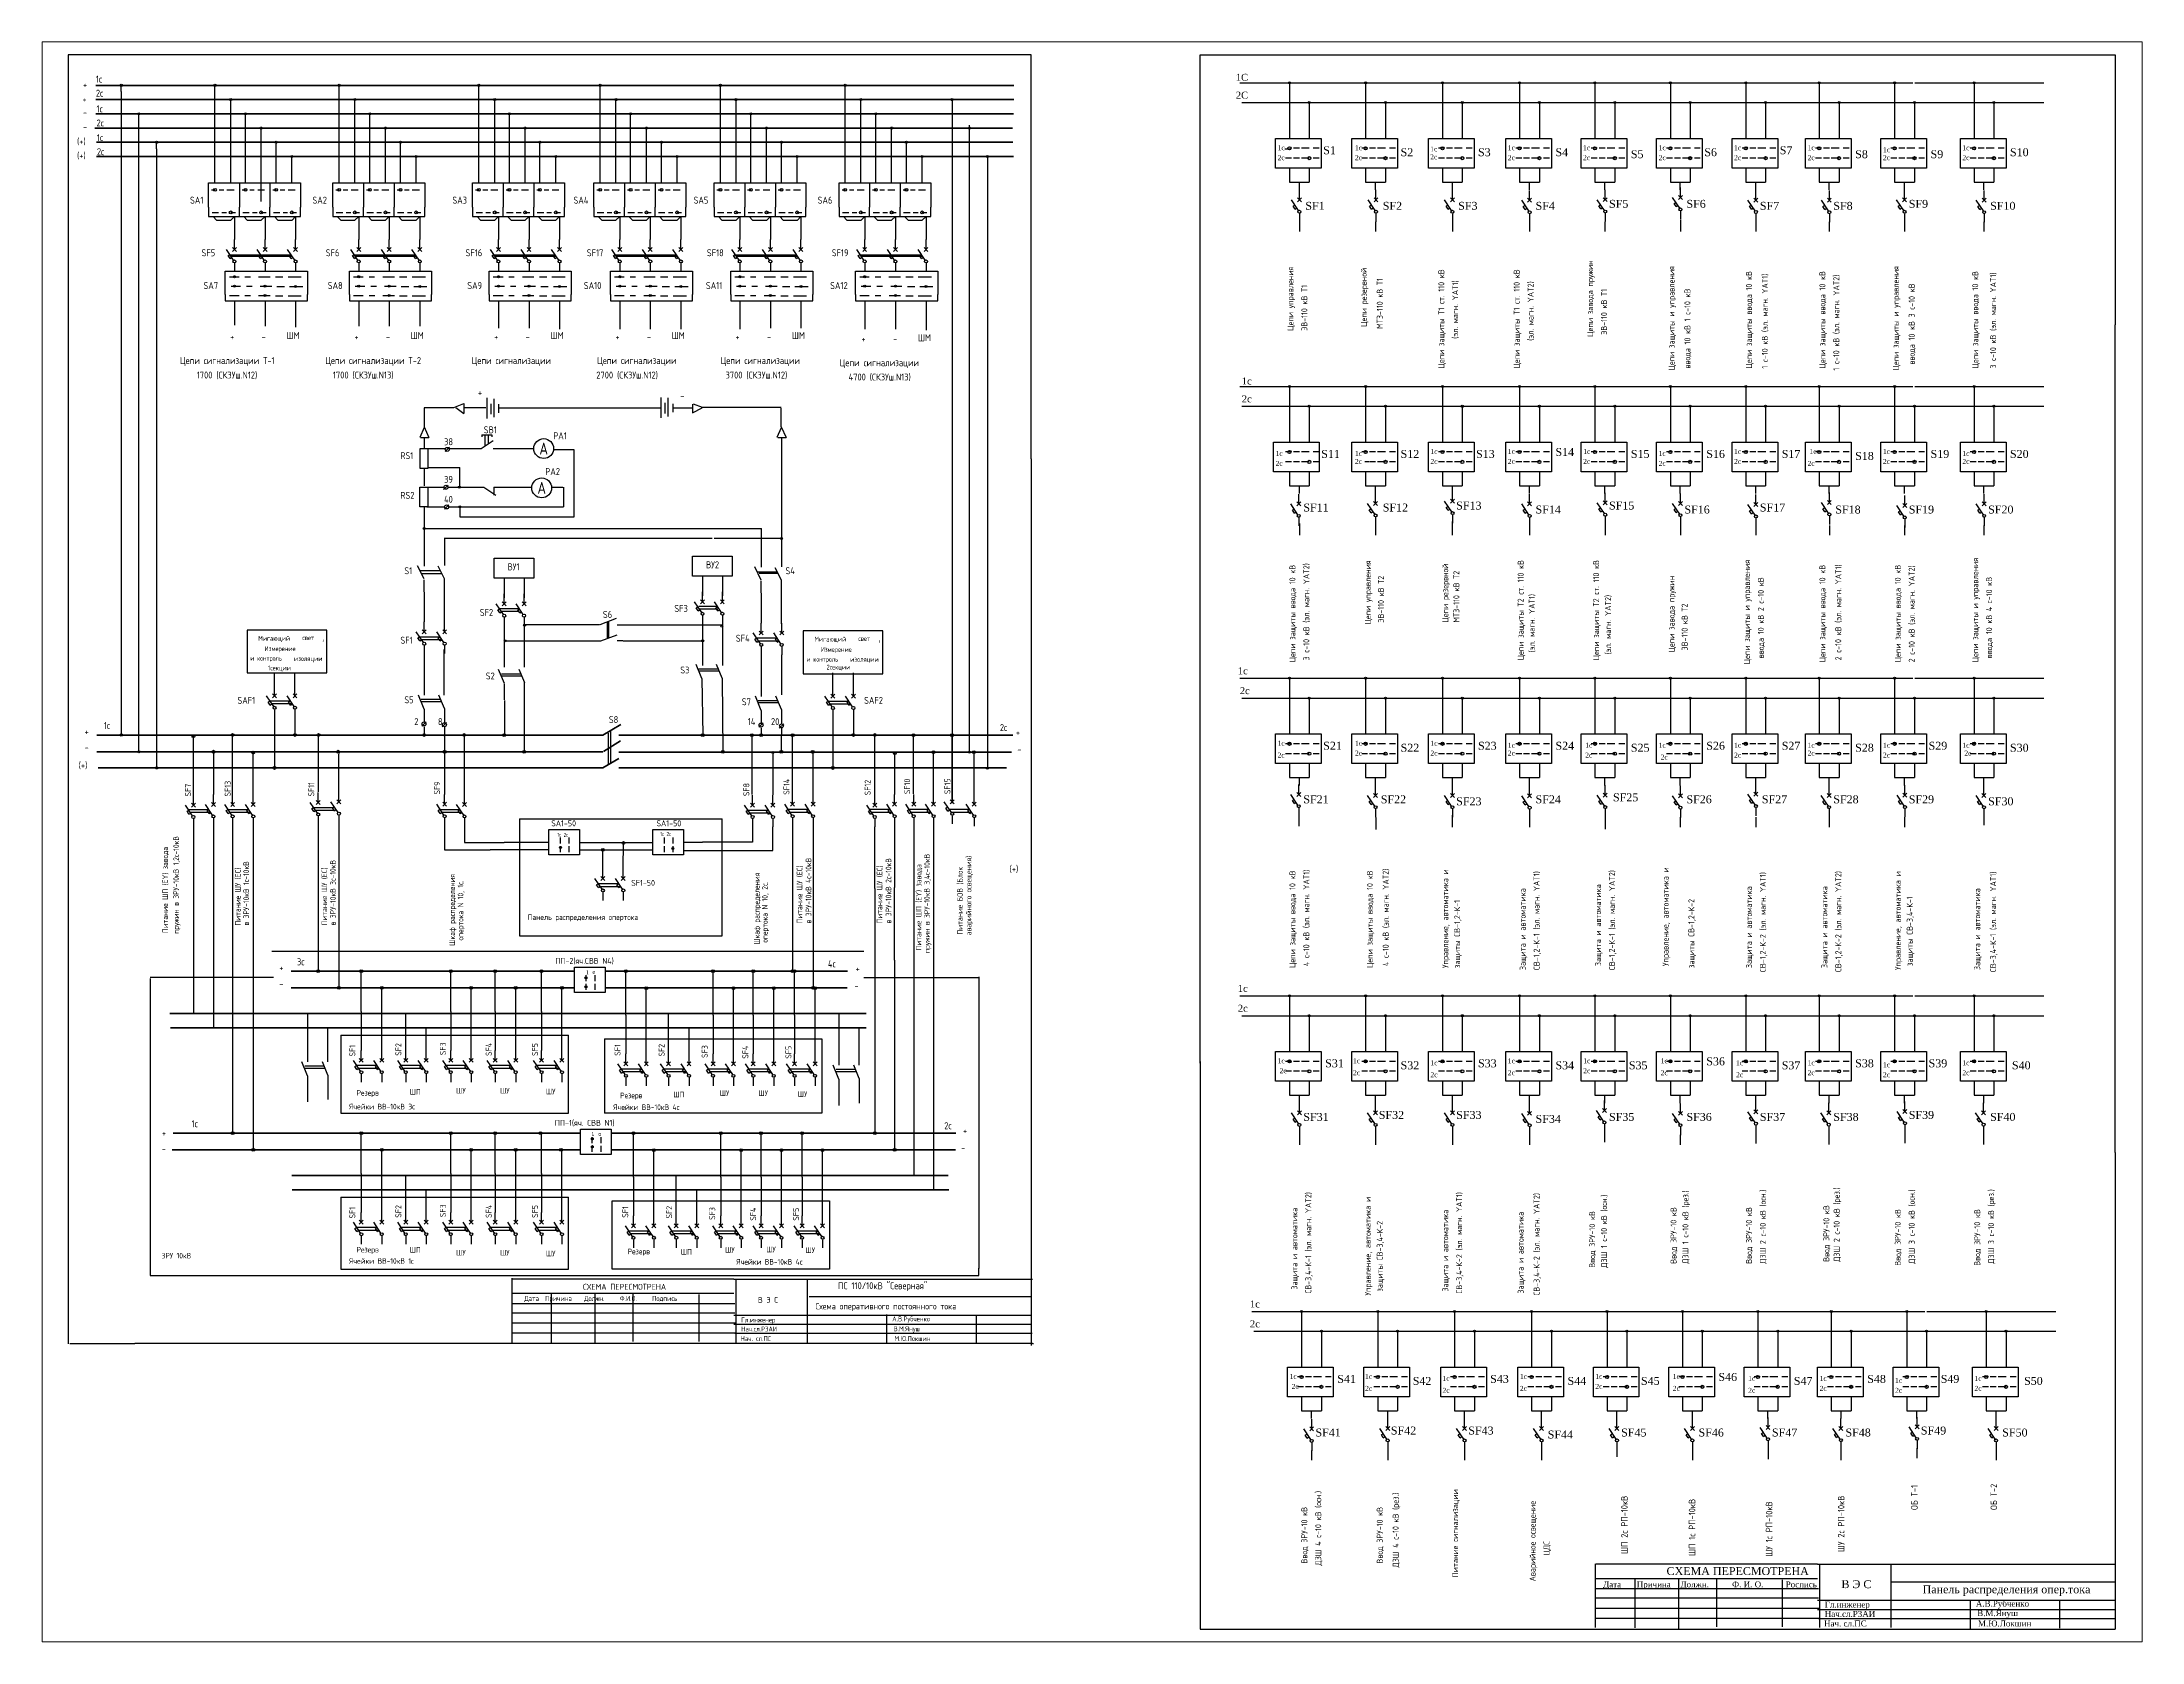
# Paper-space layout 'Layout1' of a CAD drawing. Header units: millimetres. Extents: x 1.05 to 9.45, y 0.8 to 7.2.
# The model-space entities are those that its viewports show. They can reach past a viewport. Long polylines and large blocks are cut down to what shows.
import ezdxf
from ezdxf.enums import TextEntityAlignment as Align

# ---------------------------------------------------------------- set-up
doc = ezdxf.new("R2010")
doc.units = ezdxf.units.MM
doc.header["$MEASUREMENT"] = 0
doc.linetypes.add('DASHED', pattern=[19.05, 12.7, -6.35])
doc.layers.add('1', color=7, linetype='Continuous')
doc.layers.add('Элементы', color=6, linetype='Continuous')
doc.styles.get("Standard").update_dxf_attribs({"font": 'times.ttf', "height": 2})
doc.styles.add('НАДПИСИ', font='gostw.shx')

# ---------------------------------------------------------------- blocks, each defined once
blk = doc.blocks.new('Резистор')
for p, q in [((-2, -10), (-2, 0)), ((-2, 0), (2, 0)), ((2, 0), (2, -10)), ((2, -10), (-2, -10))]:
    blk.add_line(p, q)
at = {"layer": 'Элементы', "style": 'НАДПИСИ', "width": 0.9, "flags": 8}
blk.add_attdef('R', text='', height=4, rotation=90, dxfattribs=at).set_placement((-3, -5), align=Align.CENTER)
blk.add_attdef('R', text='', height=4, dxfattribs=at).set_placement((5, -7), align=Align.CENTER)
blk = doc.blocks.new('Клемма')
at = {"layer": '1', "ltscale": 0.1}
blk.add_line((1.1, 1.1), (-1.1, -1.1), dxfattribs=at)
blk.add_circle((0, 0), 1, dxfattribs=at)
blk = doc.blocks.new('Кнопка_с_замык_конт')
at = {"ltscale": 5}
blk.add_line((-5, 0), (0, 0), dxfattribs=at)
for p, q in [((0, 0), (6, 4)), ((0.3, 7), (5.3, 7)), ((0.3, 7), (0.3, 6)), ((2, 1.3), (2, 7)), ((3.5, 7), (3.5, 2.3)), ((5.3, 7), (5.3, 6)), ((6, 0), (10, 0))]:
    blk.add_line(p, q)
at = {"style": 'НАДПИСИ', "width": 0.8, "flags": 8}
blk.add_attdef('К1', text='', height=3, dxfattribs=at).set_placement((-2, -4), align=Align.RIGHT)
blk.add_attdef('К2', (7, -4), '', height=3, dxfattribs=at)
at = {"layer": 'Элементы', "style": 'НАДПИСИ', "width": 0.9, "flags": 8}
blk.add_attdef('SBN', text='', height=4, dxfattribs=at).set_placement((3, 9), align=Align.CENTER)
blk = doc.blocks.new('Амперметр')
blk.add_circle((0, 0), 5)
at = {"style": 'НАДПИСИ'}
blk.add_text('А', height=6, dxfattribs=at).set_placement((0, -3), align=Align.CENTER)
at = {"layer": 'Элементы', "style": 'НАДПИСИ', "width": 0.9, "flags": 8}
blk.add_attdef('PA', (5, 4), '', height=4, dxfattribs=at)
blk = doc.blocks.new('Контакт_р')
at = {"ltscale": 5}
blk.add_line((-5, 0), (0, 0), dxfattribs=at)
for p, q in [((0, 0), (6, -4)), ((5, 0), (5, -4)), ((5, 0), (11, 0))]:
    blk.add_line(p, q)
at = {"style": 'НАДПИСИ', "width": 0.8, "flags": 8}
blk.add_attdef('К1', text='', height=3, dxfattribs=at).set_placement((-2, -4), align=Align.RIGHT)
blk.add_attdef('К2', (8, -4), '', height=3, dxfattribs=at)
at = {"layer": 'Элементы', "style": 'НАДПИСИ', "width": 0.9, "flags": 8}
blk.add_attdef('К', text='', height=4, dxfattribs=at).set_placement((3, 2), align=Align.CENTER)
blk = doc.blocks.new('Выключатель_авт1')
for p, q in [((4.2, 0), (0, 0)), ((11, 0), (16, 0))]:
    blk.add_line(p, q)
at = {"ltscale": 5}
for p, q in [((5.6, 0.4), (11, 4)), ((6.4, 2.2), (7.9, 3.2)), ((6.4, 2.2), (7, 1.3)), ((7.9, 3.2), (8.5, 2.3)), ((12, 1), (10, -1)), ((10, 1), (12, -1))]:
    blk.add_line(p, q, dxfattribs=at)
blk.add_circle((5, 0), 0.75)
at = {"style": 'НАДПИСИ', "width": 0.8, "flags": 8}
blk.add_attdef('К1', text='', height=3, dxfattribs=at).set_placement((3, -4), align=Align.RIGHT)
blk.add_attdef('К2', (13, -4), '', height=3, dxfattribs=at)
at = {"layer": 'Элементы', "style": 'НАДПИСИ', "width": 0.9, "flags": 8}
blk.add_attdef('QFN', text='', height=4, dxfattribs=at).set_placement((8, 5), align=Align.CENTER)
blk.add_attdef('QFN', (6, -4), '', height=4, rotation=270, dxfattribs=at)

msp = doc.modelspace()

# ---------------------------------------------------------------- hatches: boundary and pattern name
h = msp.add_hatch()
h.set_pattern_fill('ANSI38', color=256, style=0)
h.set_pattern_definition([(45, (-3.17505, 81.17066), (-0.08838835, 0.08838835), []), (135, (-3.17505, 81.17066), (-0.265165043, 0.08838835), [0.3125, -0.1875])])
edge = h.paths.add_edge_path()
edge.add_arc((234.3, 291.7), 0.5, 0, 360)
h = msp.add_hatch()
h.set_pattern_fill('ANSI38', color=256, style=0)
h.set_pattern_definition([(45, (-3.17505, 76.61308), (-0.08838835, 0.08838835), []), (135, (-3.17505, 76.61308), (-0.265165043, 0.08838835), [0.3125, -0.1875])])
edge = h.paths.add_edge_path()
edge.add_arc((234.3, 287.1), 0.5, 0, 360)
h = msp.add_hatch()
h.set_pattern_fill('ANSI38', color=256, style=0)
edge = h.paths.add_edge_path()
edge.add_arc((237.5, 210.5), 0.5, 0, 360)
h = msp.add_hatch()
h.set_pattern_fill('ANSI38', color=256, style=0)
h.set_pattern_definition([(45, (1e-06, -4), (-0.08838835, 0.08838835), []), (135, (1e-06, -4), (-0.265165043, 0.08838835), [0.3125, -0.1875])])
edge = h.paths.add_edge_path()
edge.add_arc((237.5, 206.5), 0.5, 0, 360)

# ---------------------------------------------------------------- linework, layer by layer
for p, q in [((458.6, 756.6), (-26.5, 756.6)), ((-26.5, 756.6), (-26.5, 107.3)), ((458.6, 553.1), (458.6, 756.6)), ((543.7, 622.6), (543.7, 756.6)), ((543.7, 756.6), (1004.7, 756.6)), ((1004.7, 756.6), (1004.7, 620.6)), ((0.2, 738.2), (0.2, 741.3)), ((47.4, 693), (47.4, 741.3)), ((109.9, 693), (109.9, 741.3)), ((180.3, 692.4), (180.3, 741.3)), ((241.4, 691.8), (241.4, 741.3)), ((302, 692.4), (302, 741.3)), ((364.9, 692.4), (364.9, 741.3)), ((0.2, 738.2), (0.2, 414.3)), ((55.3, 693), (55.3, 734.1)), ((117.9, 693), (117.9, 734.1)), ((188.3, 692.4), (188.3, 734.1)), ((249.4, 692.4), (249.4, 734.1)), ((309.9, 692.4), (309.9, 734.1)), ((372.8, 692.4), (372.8, 734.1)), ((418.7, 734.1), (418.7, 379.7)), ((9, 723.5), (9, 726.9)), ((9, 405.5), (9, 723.5)), ((62.8, 692), (62.8, 726.9)), ((70.7, 682.8), (70.7, 719.8)), ((125.4, 693), (125.4, 726.9)), ((133.3, 692), (133.3, 719.8)), ((195.7, 692.4), (195.7, 726.9)), ((203.7, 692.4), (203.7, 719.8)), ((256.8, 692.4), (256.8, 726.9)), ((264.8, 692.4), (264.8, 719.8)), ((317.4, 692.4), (317.4, 726.9)), ((325.3, 692.4), (325.3, 719.8)), ((380.3, 692.4), (380.3, 726.9)), ((388.3, 692.4), (388.3, 719.8)), ((427.5, 405.3), (427.5, 721.3)), ((18, 709.3), (18, 712.6)), ((18, 709.3), (18, 397.4)), ((78.2, 693), (78.2, 712.6)), ((140.8, 692), (140.8, 712.6)), ((211.1, 692.4), (211.1, 712.6)), ((272.3, 692.4), (272.3, 712.6)), ((332.8, 692.4), (332.8, 712.6)), ((395.7, 692.4), (395.7, 712.6)), ((47.4, 692.2), (47.4, 700.7)), ((55.3, 692.2), (55.3, 700.7)), ((62.8, 692.2), (62.8, 700.7)), ((70.7, 692.2), (70.7, 700.7)), ((78.2, 692.2), (78.2, 700.7)), ((86.1, 692), (86.1, 705.4)), ((86.1, 692.2), (86.1, 700.7)), ((109.9, 692.2), (109.9, 700.7)), ((117.9, 692.2), (117.9, 700.7)), ((125.4, 692.2), (125.4, 700.7)), ((133.3, 692.2), (133.3, 700.7)), ((140.8, 692.2), (140.8, 700.7)), ((148.7, 692), (148.7, 705.4)), ((148.7, 692.2), (148.7, 700.7)), ((180.3, 692.2), (180.3, 700.7)), ((188.3, 692.2), (188.3, 700.7)), ((195.7, 692.2), (195.7, 700.7)), ((203.7, 692.2), (203.7, 700.7)), ((211.1, 692.2), (211.1, 700.7)), ((219.1, 692.4), (219.1, 705.4)), ((219.1, 692.2), (219.1, 700.7)), ((241.4, 692.2), (241.4, 700.7)), ((249.4, 692.2), (249.4, 700.7)), ((256.8, 692.2), (256.8, 700.7)), ((264.8, 692.2), (264.8, 700.7)), ((272.3, 692.2), (272.3, 700.7)), ((280.2, 692.4), (280.2, 705.4)), ((280.2, 692.2), (280.2, 700.7)), ((302, 692.2), (302, 700.7)), ((309.9, 692.2), (309.9, 700.7)), ((317.4, 692.2), (317.4, 700.7)), ((325.3, 692.2), (325.3, 700.7)), ((332.8, 692.2), (332.8, 700.7)), ((340.7, 692.4), (340.7, 705.4)), ((340.7, 692.2), (340.7, 700.7)), ((364.9, 692.2), (364.9, 700.7)), ((372.8, 692.2), (372.8, 700.7)), ((380.3, 692.2), (380.3, 700.7)), ((388.3, 692.2), (388.3, 700.7)), ((395.7, 692.2), (395.7, 700.7)), ((403.7, 691.8), (403.7, 705.4)), ((403.7, 692.2), (403.7, 700.7)), ((436.5, 705.4), (436.5, 397.4)), ((44.2, 680), (44.2, 692.2)), ((44.2, 692.2), (59.7, 692.2)), ((45.7, 688.7), (47.4, 688.7)), ((49.5, 688.7), (51.8, 688.7)), ((53.4, 688.7), (57, 688.7)), ((59.7, 692.2), (59.7, 680)), ((59.7, 692.2), (75.1, 692.2)), ((61.1, 688.7), (62.8, 688.7)), ((64.9, 688.7), (67.2, 688.7)), ((68.9, 688.7), (72.4, 688.7)), ((75.1, 692.2), (75.1, 680)), ((75.1, 692.2), (90.5, 692.2)), ((76.5, 688.7), (78.2, 688.7)), ((80.3, 688.7), (82.6, 688.7)), ((84.3, 688.7), (87.8, 688.7)), ((90.5, 692.2), (90.5, 680)), ((106.8, 692.2), (122.2, 692.2)), ((106.8, 680), (106.8, 692.2)), ((108.3, 688.7), (109.9, 688.7)), ((112, 688.7), (114.4, 688.7)), ((116, 688.7), (119.5, 688.7)), ((122.2, 692.2), (122.2, 680)), ((122.2, 692.2), (137.7, 692.2)), ((123.7, 688.7), (125.4, 688.7)), ((127.5, 688.7), (129.8, 688.7)), ((131.4, 688.7), (134.9, 688.7)), ((137.7, 692.2), (153.1, 692.2)), ((137.7, 692.2), (137.7, 680)), ((139.1, 688.7), (140.8, 688.7)), ((142.9, 688.7), (145.2, 688.7)), ((146.8, 688.7), (150.4, 688.7)), ((153.1, 692.2), (153.1, 680)), ((177.2, 692.2), (192.6, 692.2)), ((177.2, 680), (177.2, 692.2)), ((178.7, 688.7), (180.3, 688.7)), ((182.4, 688.7), (184.8, 688.7)), ((186.4, 688.7), (189.9, 688.7)), ((192.6, 692.2), (192.6, 680)), ((192.6, 692.2), (208, 692.2)), ((194.1, 688.7), (195.7, 688.7)), ((197.8, 688.7), (200.2, 688.7)), ((201.8, 688.7), (205.3, 688.7)), ((208, 692.2), (223.4, 692.2)), ((208, 692.2), (208, 680)), ((209.5, 688.7), (211.1, 688.7)), ((213.2, 688.7), (215.6, 688.7)), ((217.2, 688.7), (220.7, 688.7)), ((223.4, 692.2), (223.4, 680)), ((238.3, 692.2), (253.7, 692.2)), ((238.3, 680), (238.3, 692.2)), ((239.8, 688.7), (241.4, 688.7)), ((243.5, 688.7), (245.9, 688.7)), ((247.5, 688.7), (251, 688.7)), ((253.7, 692.2), (253.7, 680)), ((253.7, 692.2), (269.1, 692.2)), ((255.2, 688.7), (256.8, 688.7)), ((258.9, 688.7), (261.3, 688.7)), ((262.9, 688.7), (266.4, 688.7)), ((269.1, 692.2), (284.6, 692.2)), ((269.1, 692.2), (269.1, 680)), ((270.6, 688.7), (272.3, 688.7)), ((274.4, 688.7), (276.7, 688.7)), ((278.3, 688.7), (281.8, 688.7)), ((284.6, 692.2), (284.6, 680)), ((298.9, 692.2), (314.3, 692.2)), ((298.9, 680), (298.9, 692.2)), ((300.3, 688.7), (302, 688.7)), ((304.1, 688.7), (306.4, 688.7)), ((308.1, 688.7), (311.6, 688.7)), ((314.3, 692.2), (314.3, 680)), ((314.3, 692.2), (329.7, 692.2)), ((315.7, 688.7), (317.4, 688.7)), ((319.5, 688.7), (321.8, 688.7)), ((323.5, 688.7), (327, 688.7)), ((329.7, 692.2), (345.1, 692.2)), ((329.7, 692.2), (329.7, 680)), ((331.2, 688.7), (332.8, 688.7)), ((334.9, 688.7), (337.2, 688.7)), ((338.9, 688.7), (342.4, 688.7)), ((345.1, 692.2), (345.1, 680)), ((361.8, 692.2), (377.2, 692.2)), ((361.8, 680), (361.8, 692.2)), ((363.3, 688.7), (364.9, 688.7)), ((367, 688.7), (369.3, 688.7)), ((371, 688.7), (374.5, 688.7)), ((377.2, 692.2), (377.2, 680)), ((377.2, 692.2), (392.6, 692.2)), ((378.7, 688.7), (380.3, 688.7)), ((382.4, 688.7), (384.7, 688.7)), ((386.4, 688.7), (389.9, 688.7)), ((392.6, 692.2), (408, 692.2)), ((392.6, 692.2), (392.6, 680)), ((394.1, 688.7), (395.7, 688.7)), ((397.8, 688.7), (400.2, 688.7)), ((401.8, 688.7), (405.3, 688.7)), ((408, 692.2), (408, 680)), ((44.2, 680), (44.2, 675.2)), ((46, 677.3), (49.2, 677.3)), ((50.9, 677.3), (53.2, 677.3)), ((55.3, 677.3), (57.7, 677.3)), ((59.7, 675.2), (59.7, 680)), ((61.4, 677.3), (64.6, 677.3)), ((66.3, 677.3), (68.6, 677.3)), ((70.7, 677.3), (73.1, 677.3)), ((75.1, 675.2), (75.1, 680)), ((76.8, 677.3), (80.1, 677.3)), ((81.7, 677.3), (84, 677.3)), ((86.1, 677.3), (88.5, 677.3)), ((90.5, 675.2), (90.5, 680)), ((106.8, 680), (106.8, 675.2)), ((108.5, 677.3), (111.8, 677.3)), ((113.5, 677.3), (115.8, 677.3)), ((117.9, 677.3), (120.2, 677.3)), ((122.2, 675.2), (122.2, 680)), ((123.9, 677.3), (127.2, 677.3)), ((128.9, 677.3), (131.2, 677.3)), ((133.3, 677.3), (135.6, 677.3)), ((137.7, 675.2), (137.7, 680)), ((139.4, 677.3), (142.6, 677.3)), ((144.3, 677.3), (146.6, 677.3)), ((148.7, 677.3), (151.1, 677.3)), ((153.1, 675.2), (153.1, 680)), ((177.2, 680), (177.2, 675.2)), ((178.9, 677.3), (182.2, 677.3)), ((183.8, 677.3), (186.2, 677.3)), ((188.3, 677.3), (190.6, 677.3)), ((192.6, 675.2), (192.6, 680)), ((194.3, 677.3), (197.6, 677.3)), ((199.2, 677.3), (201.6, 677.3)), ((203.7, 677.3), (206, 677.3)), ((208, 675.2), (208, 680)), ((209.7, 677.3), (213, 677.3)), ((214.6, 677.3), (217, 677.3)), ((219.1, 677.3), (221.4, 677.3)), ((223.4, 675.2), (223.4, 680)), ((238.3, 680), (238.3, 675.2)), ((240, 677.3), (243.3, 677.3)), ((244.9, 677.3), (247.3, 677.3)), ((249.4, 677.3), (251.7, 677.3)), ((253.7, 675.2), (253.7, 680)), ((255.4, 677.3), (258.7, 677.3)), ((260.4, 677.3), (262.7, 677.3)), ((264.8, 677.3), (267.1, 677.3)), ((269.1, 675.2), (269.1, 680)), ((270.8, 677.3), (274.1, 677.3)), ((275.8, 677.3), (278.1, 677.3)), ((280.2, 677.3), (282.5, 677.3)), ((284.6, 675.2), (284.6, 680)), ((298.9, 680), (298.9, 675.2)), ((300.6, 677.3), (303.8, 677.3)), ((305.5, 677.3), (307.8, 677.3)), ((309.9, 677.3), (312.3, 677.3)), ((314.3, 675.2), (314.3, 680)), ((316, 677.3), (319.3, 677.3)), ((320.9, 677.3), (323.2, 677.3)), ((325.3, 677.3), (327.7, 677.3)), ((329.7, 675.2), (329.7, 680)), ((331.4, 677.3), (334.7, 677.3)), ((336.3, 677.3), (338.6, 677.3)), ((340.7, 677.3), (343.1, 677.3)), ((345.1, 675.2), (345.1, 680)), ((361.8, 680), (361.8, 675.2)), ((363.5, 677.3), (366.8, 677.3)), ((368.4, 677.3), (370.7, 677.3)), ((372.8, 677.3), (375.2, 677.3)), ((377.2, 675.2), (377.2, 680)), ((378.9, 677.3), (382.2, 677.3)), ((383.8, 677.3), (386.2, 677.3)), ((388.3, 677.3), (390.6, 677.3)), ((392.6, 675.2), (392.6, 680)), ((394.3, 677.3), (397.6, 677.3)), ((399.2, 677.3), (401.6, 677.3)), ((403.7, 677.3), (406, 677.3)), ((408, 675.2), (408, 680)), ((44.2, 675.2), (59.7, 675.2)), ((46.5, 675.2), (48.2, 673.4)), ((48.2, 673.4), (55.3, 673.4)), ((55.3, 673.4), (57.2, 675.2)), ((57.2, 675.2), (57.2, 663.6)), ((59.7, 675.2), (75.1, 675.2)), ((61.9, 675.2), (63.6, 673.4)), ((63.6, 673.4), (70.7, 673.4)), ((70.7, 673.4), (72.6, 675.2)), ((72.6, 675.2), (72.6, 663.6)), ((75.1, 675.2), (90.5, 675.2)), ((77.3, 675.2), (79, 673.4)), ((79, 673.4), (86.2, 673.4)), ((86.2, 673.4), (88, 675.2)), ((88, 675.2), (88, 663.6)), ((106.8, 675.2), (122.2, 675.2)), ((109, 675.2), (110.8, 673.4)), ((110.8, 673.4), (117.9, 673.4)), ((117.9, 673.4), (119.8, 675.2)), ((119.8, 675.2), (119.8, 663.6)), ((122.2, 675.2), (137.7, 675.2)), ((124.5, 675.2), (126.2, 673.4)), ((126.2, 673.4), (133.3, 673.4)), ((133.3, 673.4), (135.2, 675.2)), ((135.2, 675.2), (135.2, 663.6)), ((137.7, 675.2), (153.1, 675.2)), ((139.9, 675.2), (141.6, 673.4)), ((141.6, 673.4), (148.7, 673.4)), ((148.7, 673.4), (150.6, 675.2)), ((150.6, 675.2), (150.6, 663.6)), ((177.2, 675.2), (192.6, 675.2)), ((179.4, 675.2), (181.2, 673.4)), ((181.2, 673.4), (188.3, 673.4)), ((188.3, 673.4), (190.2, 675.2)), ((190.2, 675.2), (190.2, 663.6)), ((192.6, 675.2), (208, 675.2)), ((194.8, 675.2), (196.6, 673.4)), ((196.6, 673.4), (203.7, 673.4)), ((203.7, 673.4), (205.6, 675.2)), ((205.6, 675.2), (205.6, 663.6)), ((208, 675.2), (223.4, 675.2)), ((210.2, 675.2), (212, 673.4)), ((212, 673.4), (219.1, 673.4)), ((219.1, 673.4), (221, 675.2)), ((221, 675.2), (221, 663.6)), ((238.3, 675.2), (253.7, 675.2)), ((240.5, 675.2), (242.3, 673.4)), ((242.3, 673.4), (249.4, 673.4)), ((249.4, 673.4), (251.3, 675.2)), ((251.3, 675.2), (251.3, 663.6)), ((253.7, 675.2), (269.1, 675.2)), ((255.9, 675.2), (257.7, 673.4)), ((257.7, 673.4), (264.8, 673.4)), ((264.8, 673.4), (266.7, 675.2)), ((266.7, 675.2), (266.7, 663.6)), ((269.1, 675.2), (284.6, 675.2)), ((271.4, 675.2), (273.1, 673.4)), ((273.1, 673.4), (280.2, 673.4)), ((280.2, 673.4), (282.1, 675.2)), ((282.1, 675.2), (282.1, 663.6)), ((298.9, 675.2), (314.3, 675.2)), ((301.1, 675.2), (302.8, 673.4)), ((302.8, 673.4), (309.9, 673.4)), ((309.9, 673.4), (311.8, 675.2)), ((311.8, 675.2), (311.8, 663.6)), ((314.3, 675.2), (329.7, 675.2)), ((316.5, 675.2), (318.2, 673.4)), ((318.2, 673.4), (325.4, 673.4)), ((325.4, 673.4), (327.2, 675.2)), ((327.2, 675.2), (327.2, 663.6)), ((329.7, 675.2), (345.1, 675.2)), ((331.9, 675.2), (333.6, 673.4)), ((333.6, 673.4), (340.8, 673.4)), ((340.8, 673.4), (342.6, 675.2)), ((342.6, 675.2), (342.6, 663.6)), ((361.8, 675.2), (377.2, 675.2)), ((364, 675.2), (365.7, 673.4)), ((365.7, 673.4), (372.9, 673.4)), ((372.9, 673.4), (374.7, 675.2)), ((374.7, 675.2), (374.7, 663.6)), ((377.2, 675.2), (392.6, 675.2)), ((379.4, 675.2), (381.2, 673.4)), ((381.2, 673.4), (388.3, 673.4)), ((388.3, 673.4), (390.2, 675.2)), ((390.2, 675.2), (390.2, 663.6)), ((392.6, 675.2), (408, 675.2)), ((394.8, 675.2), (396.6, 673.4)), ((396.6, 673.4), (403.7, 673.4)), ((403.7, 673.4), (405.6, 675.2)), ((405.6, 675.2), (405.6, 663.6)), ((52.6, 636), (52.6, 647.6)), ((52.6, 647.6), (57.2, 647.6)), ((55.1, 655.9), (85.7, 655.9)), ((55.5, 655.3), (86.1, 655.3)), ((57.2, 647.6), (94, 647.6)), ((94, 647.6), (94, 636)), ((115.2, 636), (115.2, 647.6)), ((115.2, 647.6), (119.8, 647.6)), ((117.7, 655.9), (148.3, 655.9)), ((118.1, 655.3), (148.7, 655.3)), ((119.8, 647.6), (156.5, 647.6)), ((156.5, 647.6), (156.5, 636)), ((156.5, 647.6), (156.5, 636)), ((185.5, 647.6), (190.2, 647.6)), ((185.5, 636), (185.5, 647.6)), ((188.1, 655.9), (218.7, 655.9)), ((188.5, 655.3), (219, 655.3)), ((190.2, 647.6), (226.9, 647.6)), ((226.9, 647.6), (226.9, 636)), ((226.9, 647.6), (226.9, 636)), ((246.6, 647.6), (251.3, 647.6)), ((246.6, 636), (246.6, 647.6)), ((249.2, 655.9), (279.8, 655.9)), ((249.6, 655.3), (280.2, 655.3)), ((251.3, 647.6), (288, 647.6)), ((288, 647.6), (288, 636)), ((288, 647.6), (288, 636)), ((307.2, 647.6), (311.8, 647.6)), ((307.2, 636), (307.2, 647.6)), ((309.7, 655.9), (340.3, 655.9)), ((310.1, 655.3), (340.7, 655.3)), ((311.8, 647.6), (348.6, 647.6)), ((348.6, 647.6), (348.6, 636)), ((348.6, 647.6), (348.6, 636)), ((370.1, 647.6), (374.7, 647.6)), ((370.1, 636), (370.1, 647.6)), ((372.6, 655.9), (403.3, 655.9)), ((373.1, 655.3), (403.6, 655.3)), ((374.7, 647.6), (411.5, 647.6)), ((411.5, 647.6), (411.5, 636)), ((411.5, 647.6), (411.5, 636)), ((52.6, 636), (52.6, 632.7)), ((54.7, 644.9), (59.5, 644.9)), ((54.7, 635.4), (59.5, 635.4)), ((55.5, 640.1), (60.3, 640.1)), ((62.5, 644.9), (65.3, 644.9)), ((62.5, 635.4), (65.3, 635.4)), ((63.3, 640.1), (66.1, 640.1)), ((69.4, 644.9), (75.2, 644.9)), ((69.4, 635.4), (75.2, 635.4)), ((70.2, 640.1), (76, 640.1)), ((77.8, 644.9), (81.6, 644.9)), ((77.8, 635.3), (81.6, 635.3)), ((78.6, 640), (82.4, 640)), ((84.2, 644.9), (90.8, 644.9)), ((84.2, 635.3), (90.8, 635.3)), ((85, 640), (91.6, 640)), ((94, 632.7), (94, 636)), ((115.2, 636), (115.2, 632.7)), ((117.2, 644.9), (122.1, 644.9)), ((117.2, 635.4), (122.1, 635.4)), ((118.1, 640.1), (122.9, 640.1)), ((125.1, 644.9), (127.8, 644.9)), ((125.1, 635.4), (127.9, 635.4)), ((125.9, 640.1), (128.7, 640.1)), ((132, 644.9), (137.8, 644.9)), ((132, 635.4), (137.8, 635.4)), ((132.8, 640.1), (138.6, 640.1)), ((140.4, 644.9), (144.1, 644.9)), ((140.4, 635.3), (144.2, 635.3)), ((141.2, 640), (145, 640)), ((146.7, 644.9), (153.4, 644.9)), ((146.7, 635.3), (153.4, 635.3)), ((147.6, 640), (154.2, 640)), ((156.5, 632.7), (156.5, 636)), ((185.5, 636), (185.5, 632.7)), ((187.6, 644.9), (192.5, 644.9)), ((187.6, 635.4), (192.5, 635.4)), ((188.4, 640.1), (193.3, 640.1)), ((195.4, 644.9), (198.2, 644.9)), ((195.5, 635.4), (198.2, 635.4)), ((196.3, 640.1), (199, 640.1)), ((202.4, 644.9), (208.1, 644.9)), ((202.4, 635.4), (208.1, 635.4)), ((203.2, 640.1), (208.9, 640.1)), ((210.8, 644.9), (214.5, 644.9)), ((210.8, 635.3), (214.5, 635.3)), ((211.6, 640), (215.3, 640)), ((217.1, 644.9), (223.8, 644.9)), ((217.1, 635.3), (223.8, 635.3)), ((217.9, 640), (224.6, 640)), ((226.9, 632.7), (226.9, 636)), ((246.6, 636), (246.6, 632.7)), ((248.7, 644.9), (253.6, 644.9)), ((248.7, 635.4), (253.6, 635.4)), ((249.5, 640.1), (254.4, 640.1)), ((256.6, 644.9), (259.3, 644.9)), ((256.6, 635.4), (259.3, 635.4)), ((257.4, 640.1), (260.1, 640.1)), ((263.5, 644.9), (269.2, 644.9)), ((263.5, 635.4), (269.3, 635.4)), ((264.3, 640.1), (270.1, 640.1)), ((271.9, 644.9), (275.6, 644.9)), ((271.9, 635.3), (275.6, 635.3)), ((272.7, 640), (276.4, 640)), ((278.2, 644.9), (284.9, 644.9)), ((278.2, 635.3), (284.9, 635.3)), ((279, 640), (285.7, 640)), ((288, 632.7), (288, 636)), ((307.2, 636), (307.2, 632.7)), ((309.3, 644.9), (314.1, 644.9)), ((309.3, 635.4), (314.1, 635.4)), ((310.1, 640.1), (314.9, 640.1)), ((317.1, 644.9), (319.9, 644.9)), ((317.1, 635.4), (319.9, 635.4)), ((317.9, 640.1), (320.7, 640.1)), ((324, 644.9), (329.8, 644.9)), ((324, 635.4), (329.8, 635.4)), ((324.8, 640.1), (330.6, 640.1)), ((332.4, 644.9), (336.2, 644.9)), ((332.5, 635.3), (336.2, 635.3)), ((333.3, 640), (337, 640)), ((338.8, 644.9), (345.4, 644.9)), ((338.8, 635.3), (345.4, 635.3)), ((339.6, 640), (346.2, 640)), ((348.6, 632.7), (348.6, 636)), ((370.1, 636), (370.1, 632.7)), ((372.2, 644.9), (377, 644.9)), ((372.2, 635.4), (377, 635.4)), ((373, 640.1), (377.8, 640.1)), ((380, 644.9), (382.8, 644.9)), ((380, 635.4), (382.8, 635.4)), ((380.8, 640.1), (383.6, 640.1)), ((386.9, 644.9), (392.7, 644.9)), ((387, 635.4), (392.7, 635.4)), ((387.8, 640.1), (393.5, 640.1)), ((395.4, 644.9), (399.1, 644.9)), ((395.4, 635.3), (399.1, 635.3)), ((396.2, 640), (399.9, 640)), ((401.7, 644.9), (408.3, 644.9)), ((401.7, 635.3), (408.3, 635.3)), ((402.5, 640), (409.1, 640)), ((411.5, 632.7), (411.5, 636)), ((52.6, 632.7), (94, 632.7)), ((57.2, 632.7), (57.2, 620.5)), ((72.6, 632.7), (72.6, 620)), ((88, 632.7), (88, 619.4)), ((115.2, 632.7), (156.5, 632.7)), ((119.8, 632.7), (119.8, 620)), ((135.2, 632.7), (135.2, 620)), ((150.6, 632.7), (150.6, 620)), ((185.5, 632.7), (226.9, 632.7)), ((190.2, 632.7), (190.2, 618.9)), ((205.6, 632.7), (205.6, 618.9)), ((221, 632.7), (221, 618.4)), ((246.6, 632.7), (288, 632.7)), ((251.3, 632.7), (251.3, 618.4)), ((266.7, 632.7), (266.7, 618.4)), ((282.1, 632.7), (282.1, 618.4)), ((307.2, 632.7), (348.6, 632.7)), ((311.8, 632.7), (311.8, 618.4)), ((327.2, 632.7), (327.2, 618.9)), ((342.6, 632.7), (342.6, 618.9)), ((370.1, 632.7), (411.5, 632.7)), ((374.7, 632.7), (374.7, 618.4)), ((390.2, 632.7), (390.2, 618.4)), ((405.6, 632.7), (405.6, 617.9)), ((184.3, 583.8), (184.3, 573.5)), ((187.8, 583.4), (187.8, 574.2)), ((272, 584.1), (272, 573.8)), ((275.5, 583.8), (275.5, 574.5)), ((152.7, 578.8), (152.7, 568.9)), ((152.8, 579), (167.8, 579)), ((167.8, 579), (172.8, 581)), ((168.8, 579), (172.8, 576)), ((172.8, 581), (172.8, 576)), ((172.8, 579), (183.8, 579)), ((186.4, 580.9), (186.4, 575.6)), ((190.3, 580.6), (190.3, 576.3)), ((190.7, 578.8), (271.8, 578.8)), ((274.1, 581.3), (274.1, 576)), ((278, 580.9), (278, 576.7)), ((278, 578.8), (288, 578.8)), ((288, 580.6), (288, 576.3)), ((288, 576.3), (292.9, 578.8)), ((288.3, 580.9), (292.9, 579.2)), ((292.8, 579.1), (332.7, 579.1)), ((332.6, 569.2), (332.6, 578.7)), ((152.7, 568.9), (150.6, 563.9)), ((150.9, 563.9), (155.2, 563.9)), ((152.7, 569.2), (155.2, 563.9)), ((152.7, 563.6), (152.7, 558.3)), ((332.6, 568.8), (330.5, 563.9)), ((330.9, 563.9), (335.1, 563.9)), ((332.6, 569.2), (335.1, 563.9)), ((332.8, 564), (332.8, 498.8)), ((154.8, 558.3), (163.4, 558.3)), ((165.5, 558.3), (178.3, 558.3)), ((190.7, 558.3), (208.1, 558.3)), ((218.3, 557.9), (226.9, 557.9)), ((226.9, 557.9), (228.3, 557.9)), ((228.3, 523.9), (228.3, 557.6)), ((458.6, 553.1), (458.5, 106.5)), ((152.7, 548.3), (152.7, 539.5)), ((154.8, 548.7), (170.8, 548.7)), ((170.5, 548.7), (170.5, 538.8)), ((154.5, 538.8), (163, 538.8)), ((165.1, 538.8), (177.9, 538.8)), ((193.2, 538.8), (206.6, 538.8)), ((217.3, 538.8), (222.6, 538.8)), ((223, 538.8), (223, 528.9)), ((152.7, 528.9), (152.7, 511.1)), ((154.1, 528.9), (163, 528.9)), ((165.5, 528.9), (223, 528.9)), ((170.8, 528.9), (170.8, 523.9)), ((170.8, 523.9), (228.3, 523.9)), ((152.7, 511.1), (152.7, 499.1)), ((152.8, 518.1), (322.8, 518.1)), ((162.8, 513.1), (297.8, 513.1)), ((163, 513), (163, 499.4)), ((298.8, 513.1), (332.7, 513.1)), ((322.5, 518), (322.5, 498.5)), ((152.7, 492.6), (149.5, 499.3)), ((163, 492.6), (159.8, 499)), ((322.5, 492), (319.3, 498.7)), ((332.8, 492), (329.6, 498.3)), ((150.9, 496.8), (160.9, 496.8)), ((151.4, 495.3), (161.7, 495.3)), ((152.7, 486.2), (152.7, 492.2)), ((163, 471), (163, 492.6)), ((193.1, 493.1), (193.1, 483.1)), ((203.1, 493.1), (203.1, 483.1)), ((293, 494.1), (293, 484.1)), ((303, 494.1), (303, 484.1)), ((320.8, 496.2), (330.7, 496.2)), ((321.5, 495.5), (331, 495.5)), ((322.5, 485.6), (322.5, 491.6)), ((332.8, 470), (332.8, 492)), ((152.8, 486), (152.8, 471)), ((190.3, 477.8), (200.6, 477.8)), ((191.7, 476.4), (200.6, 476.4)), ((291.2, 478.9), (300.1, 478.9)), ((291.6, 477.5), (300.8, 477.5)), ((322.6, 485.4), (322.6, 470.4)), ((193.1, 469.1), (193.1, 458.1)), ((237.1, 469.5), (203.1, 469.5)), ((203.1, 469.1), (203.1, 458.1)), ((236.9, 469.7), (241.1, 469.7)), ((241.5, 469.7), (249.6, 472.9)), ((245, 471.1), (245, 462.6)), ((245.7, 471.4), (245.7, 462.9)), ((250, 469.5), (283, 469.5)), ((282.5, 469.5), (303.2, 469.5)), ((293, 470.1), (293, 459.1)), ((303, 470.1), (303, 449.1)), ((150.2, 463.5), (160.5, 463.5)), ((151.3, 462.1), (161.2, 462.1)), ((152.8, 455), (152.8, 434)), ((162.8, 454), (162.8, 457)), ((193.1, 459.1), (193.1, 448.1)), ((193.6, 461.5), (241.8, 461.5)), ((203.1, 458.3), (203.1, 448.1)), ((241.8, 461.5), (250, 464.4)), ((252.8, 461.5), (250, 461.5)), ((253, 461.5), (292.9, 461.5)), ((293, 459.4), (293, 449.1)), ((320, 462.9), (330.3, 462.9)), ((321.1, 461.5), (331, 461.5)), ((77.4, 438.7), (77.4, 445.5)), ((87.7, 438.7), (87.7, 445.3)), ((162.8, 434), (162.8, 454)), ((193.2, 439.9), (190.3, 447)), ((191.7, 444.9), (201.7, 444.9)), ((203.5, 440.3), (200.6, 447)), ((292.6, 442.4), (289.8, 449.5)), ((291.2, 447.3), (301.2, 447.3)), ((291.2, 446.3), (301.5, 446.3)), ((302.9, 442.7), (300.1, 449.5)), ((322.6, 454.4), (322.6, 433.4)), ((332.8, 454.4), (332.8, 434.2)), ((358.7, 438.6), (358.7, 445.4)), ((369, 438.6), (369, 445.3)), ((152.7, 427), (149.9, 434.1)), ((163, 427.4), (160.2, 434.1)), ((191.7, 443.8), (202, 443.8)), ((193.1, 439.7), (193.1, 431.7)), ((203.1, 440.7), (203.1, 405.5)), ((292.6, 442.4), (293.1, 413.9)), ((302.9, 442.7), (303.2, 405.5)), ((74.8, 431.2), (85.1, 431.2)), ((75.9, 429.8), (85.8, 429.8)), ((151.3, 432), (161.2, 432)), ((151.3, 430.9), (161.6, 430.9)), ((152.7, 427), (152.7, 420.3)), ((163, 427.4), (163, 420.3)), ((193.2, 431.4), (193.2, 413.4)), ((322.5, 426.4), (319.7, 433.5)), ((321.1, 431.4), (331, 431.4)), ((321.1, 430.3), (331.4, 430.3)), ((322.5, 426.4), (322.5, 419.7)), ((332.8, 426.8), (330, 433.5)), ((332.8, 426.8), (332.8, 419.7)), ((356.1, 431.1), (366.4, 431.1)), ((357.2, 429.7), (367.1, 429.7)), ((36.5, 383.7), (36.5, 413.4)), ((56.3, 384.1), (56.3, 413.1)), ((77.4, 422.7), (77.4, 397.4)), ((87.7, 422.7), (87.7, 414)), ((99.5, 412.6), (99.6, 414)), ((152.7, 418.2), (152.7, 414.3)), ((163, 418.2), (163, 414.3)), ((163.1, 413.4), (163, 414.3)), ((163.1, 413.4), (163.1, 405.4)), ((172.9, 414), (172.9, 384.1)), ((245.5, 415), (245.5, 399.5)), ((246.6, 416.1), (246.6, 399.5)), ((318.1, 384), (318.1, 413.9)), ((322.5, 417.6), (322.5, 413.7)), ((332.7, 413.9), (332.7, 405.5)), ((332.8, 417.6), (332.8, 413.7)), ((338.4, 383.5), (338.4, 413.9)), ((358.7, 422.6), (358.7, 397.4)), ((369, 422.6), (369, 414)), ((379.8, 383.7), (379.8, 414.5)), ((399.3, 384.4), (399.3, 413.9)), ((418.7, 385.3), (418.7, 413.9)), ((46.6, 405.6), (46.6, 384.1)), ((66.7, 384), (66.7, 405.1)), ((99.5, 385.3), (99.5, 412.6)), ((109.8, 404.1), (110.1, 405.6)), ((109.8, 385.4), (109.8, 404.1)), ((163.1, 405.6), (163.1, 384.1)), ((328.6, 383.9), (328.6, 404.6)), ((348.8, 384), (348.8, 405)), ((389.9, 384), (389.9, 404.9)), ((409.4, 384.1), (409.4, 405.4)), ((429.9, 384.1), (429.9, 405.2)), ((33.8, 376.5), (44.1, 376.5)), ((34.8, 375.1), (44.8, 375.1)), ((53.8, 376.5), (64.1, 376.5)), ((54.8, 375.1), (64.8, 375.1)), ((96.8, 377.5), (107.1, 377.5)), ((97.9, 376.1), (107.8, 376.1)), ((160.2, 376.5), (170.5, 376.5)), ((161.3, 375.1), (171.2, 375.1)), ((315.6, 376.2), (325.9, 376.2)), ((316.7, 374.8), (326.6, 374.8)), ((335.9, 376.6), (346.2, 376.6)), ((336.9, 375.2), (346.9, 375.2)), ((377, 376.6), (387.3, 376.6)), ((378.1, 375.2), (388, 375.2)), ((396.8, 376.6), (407.1, 376.6)), ((397.9, 375.2), (407.8, 375.2)), ((417.1, 376.6), (427.4, 376.6)), ((418.1, 375.2), (428.1, 375.2)), ((36.5, 367.7), (36.5, 273.7)), ((46.6, 368), (46.6, 266.5)), ((56.3, 368), (56.3, 337)), ((66.7, 368), (66.7, 337)), ((99.4, 369), (99.4, 318)), ((109.8, 369.4), (109.8, 317)), ((163.1, 368.1), (163.1, 356.2)), ((173.1, 368), (173.1, 359.8)), ((173.1, 359.8), (193.1, 359.8)), ((215.6, 359.8), (193.1, 359.8)), ((221.3, 362.4), (221.3, 359.3)), ((225.7, 362.4), (225.7, 359.3)), ((231.4, 359.8), (268, 359.8)), ((273.7, 362.4), (273.7, 359.3)), ((278.1, 362.4), (278.1, 359.3)), ((283.8, 360), (293, 360)), ((318.2, 360), (293, 360)), ((318.2, 367.7), (318.2, 360)), ((328.5, 355.8), (328.5, 367.7)), ((338.4, 368.1), (338.4, 319)), ((348.7, 368.1), (348.7, 313.9)), ((379.8, 336.7), (379.8, 367.7)), ((389.8, 368.1), (389.8, 337.1)), ((399.4, 368.1), (399.4, 192.1)), ((409.4, 368.1), (409.4, 184.9)), ((163.1, 356.2), (186.1, 356.2)), ((215.6, 356.2), (186.1, 356.2)), ((221.3, 358), (221.3, 354.9)), ((225.7, 358), (225.7, 354.9)), ((231, 356.2), (268, 356.2)), ((242.8, 346.7), (242.8, 356.1)), ((253.1, 346.7), (253.2, 359.6)), ((273.7, 358), (273.7, 354.9)), ((278.1, 358), (278.1, 354.9)), ((283.4, 355.8), (303.2, 355.8)), ((303.2, 355.8), (328.5, 355.8)), ((240.2, 339.2), (250.5, 339.2)), ((56.3, 337), (56.3, 300.4)), ((66.7, 337), (66.7, 300.4)), ((241.3, 337.7), (251.2, 337.7)), ((379.8, 336.7), (379.8, 300.1)), ((389.8, 300.5), (389.8, 337.1)), ((99.4, 318), (99.4, 295)), ((338.4, 319), (338.4, 318)), ((338.4, 318), (338.4, 295)), ((109.8, 317), (109.8, 313.9)), ((109.8, 313.9), (109.8, 286.6)), ((348.7, 313.9), (348.7, 286.6)), ((56.3, 300.4), (56.3, 213.4)), ((66.7, 300.4), (66.7, 213.4)), ((379.8, 300.1), (379.8, 213.4)), ((389.8, 300.5), (389.8, 205)), ((121.1, 274.7), (121.1, 295)), ((131.4, 266.3), (131.4, 286.6)), ((166.2, 274.7), (166.2, 295)), ((176.5, 266.3), (176.5, 286.6)), ((188.6, 274.7), (188.6, 295)), ((198.9, 266.3), (198.9, 286.6)), ((211.9, 274.7), (211.9, 295)), ((222.2, 266.3), (222.2, 286.6)), ((234.2, 293), (234.2, 290)), ((234.2, 288.6), (234.2, 285.6)), ((238.7, 293), (238.7, 290)), ((238.7, 288.6), (238.7, 285.6)), ((254.4, 272.9), (254.4, 295)), ((264.7, 264.5), (264.7, 286.5)), ((298.3, 272.9), (298.3, 295)), ((308.6, 264.5), (308.6, 286.5)), ((318.6, 272.9), (318.6, 295)), ((328.9, 264.5), (328.9, 286.6)), ((339.4, 272.9), (339.4, 295)), ((349.7, 264.5), (349.7, 286.6)), ((94.2, 262.1), (94.2, 273.7)), ((104.3, 262.4), (104.3, 266.5)), ((121.1, 274.7), (121.1, 255.1)), ((131.4, 255.1), (131.4, 266.3)), ((143.5, 263.9), (143.5, 273.7)), ((153.8, 263.9), (153.8, 266.5)), ((166.2, 274.7), (166.2, 255.1)), ((176.5, 255.1), (176.5, 266.3)), ((188.6, 274.7), (188.6, 255.1)), ((198.9, 255.1), (198.9, 266.3)), ((211.9, 274.7), (211.9, 255.1)), ((222.2, 255.1), (222.2, 266.3)), ((254.4, 272.9), (254.4, 253.3)), ((264.7, 253.3), (264.7, 264.5)), ((275.9, 262.3), (275.9, 273.7)), ((286.2, 262.2), (286.2, 266.5)), ((298.3, 272.9), (298.3, 253.3)), ((308.6, 253.3), (308.6, 264.5)), ((318.6, 272.9), (318.6, 253.3)), ((328.9, 253.3), (328.9, 264.5)), ((339.4, 272.9), (339.4, 253.3)), ((349.7, 253.3), (349.7, 264.5)), ((361.9, 260.3), (361.9, 273.7)), ((372, 260.7), (372, 266.5)), ((94.2, 249.4), (94.2, 262.1)), ((104.3, 249.4), (104.3, 262.4)), ((143.5, 255.1), (143.5, 263.9)), ((153.8, 255.1), (153.8, 263.9)), ((275.9, 253.3), (275.9, 262.3)), ((286.2, 253.3), (286.2, 262.2)), ((361.9, 247.7), (361.9, 260.3)), ((372, 247.7), (372, 260.7)), ((94, 242.3), (91.2, 249.4)), ((92.6, 247.3), (102.5, 247.3)), ((92.6, 246.2), (102.9, 246.2)), ((104.3, 242.7), (101.5, 249.4)), ((118.5, 247.6), (128.8, 247.6)), ((119.6, 246.2), (129.5, 246.2)), ((140.9, 247.6), (151.2, 247.6)), ((142, 246.2), (151.9, 246.2)), ((163.7, 247.6), (173.9, 247.6)), ((164.7, 246.2), (174.7, 246.2)), ((186.1, 247.6), (196.3, 247.6)), ((187.1, 246.2), (197.1, 246.2)), ((209.4, 247.6), (219.6, 247.6)), ((210.4, 246.2), (220.3, 246.2)), ((251.9, 245.8), (262.1, 245.8)), ((252.9, 244.4), (262.9, 244.4)), ((273.4, 245.8), (283.7, 245.8)), ((274.5, 244.4), (284.4, 244.4)), ((295.8, 245.8), (306.1, 245.8)), ((296.9, 244.4), (306.8, 244.4)), ((316.1, 245.8), (326.4, 245.8)), ((317.2, 244.4), (327.1, 244.4)), ((336.8, 245.8), (347.1, 245.8)), ((337.9, 244.4), (347.8, 244.4)), ((361.7, 240.6), (358.9, 247.7)), ((360.3, 245.6), (370.2, 245.6)), ((360.3, 244.5), (370.6, 244.5)), ((372, 241), (369.2, 247.7)), ((94, 242.3), (94, 229.2)), ((104.3, 242.7), (104.3, 230.3)), ((361.7, 240.6), (361.7, 227.4)), ((372, 241), (372, 228.6)), ((66.7, 213.4), (66.7, 205)), ((121.1, 193.1), (121.1, 213.4)), ((166.2, 193.1), (166.2, 213.4)), ((188.6, 193.1), (188.6, 213.4)), ((211.9, 193.1), (211.9, 213.4)), ((258.2, 191.3), (258.2, 213.4)), ((302.2, 191.3), (302.2, 213.4)), ((322.5, 191.3), (322.5, 213.4)), ((343.2, 191.3), (343.2, 213.4)), ((131.4, 184.7), (131.4, 205)), ((176.5, 184.7), (176.5, 205)), ((198.9, 184.7), (198.9, 205)), ((222.2, 184.7), (222.2, 205)), ((237.3, 211.4), (237.3, 208.4)), ((237.3, 207.1), (237.3, 204)), ((241.7, 211.4), (241.7, 208.4)), ((241.7, 207.1), (241.7, 204)), ((268.5, 182.9), (268.5, 204.9)), ((312.5, 182.9), (312.5, 204.9)), ((332.8, 182.9), (332.8, 205)), ((353.5, 182.9), (353.5, 205)), ((121.1, 193.1), (121.1, 173.5)), ((143.5, 182.3), (143.5, 192.1)), ((166.2, 193.1), (166.2, 173.5)), ((188.6, 193.1), (188.6, 173.5)), ((211.9, 193.1), (211.9, 173.5)), ((258.2, 191.3), (258.2, 171.7)), ((279.8, 180.8), (279.8, 192.1)), ((302.2, 191.3), (302.2, 171.7)), ((322.5, 191.3), (322.5, 171.7)), ((343.2, 191.3), (343.2, 171.7)), ((131.4, 173.5), (131.4, 184.7)), ((143.5, 173.5), (143.5, 182.3)), ((153.8, 182.3), (153.8, 184.9)), ((153.8, 173.5), (153.8, 182.3)), ((176.5, 173.5), (176.5, 184.7)), ((198.9, 173.5), (198.9, 184.7)), ((222.2, 173.5), (222.2, 184.7)), ((268.5, 171.7), (268.5, 182.9)), ((279.8, 171.7), (279.8, 180.8)), ((290.1, 180.6), (290.1, 184.9)), ((290.1, 171.7), (290.1, 180.6)), ((312.5, 171.7), (312.5, 182.9)), ((332.8, 171.7), (332.8, 182.9)), ((353.5, 171.7), (353.5, 182.9)), ((118.5, 166), (128.8, 166)), ((119.6, 164.6), (129.5, 164.6)), ((140.9, 166), (151.2, 166)), ((142, 164.6), (151.9, 164.6)), ((163.7, 166), (173.9, 166)), ((164.7, 164.6), (174.7, 164.6)), ((186.1, 166), (196.3, 166)), ((187.1, 164.6), (197.1, 164.6)), ((209.4, 166), (219.6, 166)), ((210.4, 164.6), (220.3, 164.6)), ((255.7, 164.2), (266, 164.2)), ((256.8, 162.8), (266.7, 162.8)), ((277.2, 164.2), (287.5, 164.2)), ((278.3, 162.8), (288.2, 162.8)), ((299.6, 164.2), (309.9, 164.2)), ((300.7, 162.8), (310.6, 162.8)), ((319.9, 164.2), (330.2, 164.2)), ((321, 162.8), (330.9, 162.8)), ((340.7, 164.2), (351, 164.2)), ((341.7, 162.8), (351.7, 162.8)), ((196.9, 140.3), (196.9, 108)), ((308.8, 139.9), (197.2, 139.9)), ((308.8, 139.9), (456.7, 139.9)), ((309.8, 139.9), (309.8, 108)), ((345.7, 139.9), (345.7, 108)), ((456.7, 139.9), (459.3, 139.9)), ((308.8, 132.6), (196.8, 132.6)), ((309.3, 127.5), (196.8, 127.5)), ((216.8, 132.6), (216.8, 107.9)), ((238.8, 132.6), (238.8, 107.5)), ((257.9, 132.6), (257.9, 108.4)), ((291.1, 132.2), (291.1, 108.4)), ((346.7, 131.1), (458.8, 131.1)), ((309.3, 122.8), (196.8, 122.8)), ((309.7, 117.7), (196.8, 117.7)), ((308.8, 121.8), (458.6, 121.8)), ((308.8, 117.2), (458.6, 117.2)), ((385.7, 122), (385.7, 107.3)), ((430.8, 121.6), (430.8, 107.7)), ((-25.7, 107.5), (7, 107.5)), ((459.3, 107.5), (9.3, 107.5)), ((309.7, 112.6), (196.8, 112.6)), ((309.3, 112.6), (459.1, 112.6)), ((459.3, 107.5), (459.7, 107.5))]:
    msp.add_line(p, q)
at = {"lineweight": 120}
for p, q in [((-3.4, 741.3), (-12.6, 741.3)), ((-3.4, 741.3), (22.7, 741.3)), ((70, 741.3), (22.7, 741.3)), ((70, 741.3), (428.4, 741.3)), ((428.4, 741.3), (449.9, 741.3)), ((-4, 734.1), (-12.6, 734.1)), ((-4, 734.1), (22.1, 734.1)), ((70, 734.1), (22.1, 734.1)), ((70, 734.1), (429.3, 734.1)), ((429.3, 734.1), (449.9, 734.1)), ((-2.8, 719.8), (-13.2, 719.8)), ((-4, 726.9), (22.1, 726.9)), ((-2.8, 719.8), (23.3, 719.8)), ((70, 726.9), (22.1, 726.9)), ((70, 719.8), (23.3, 719.8)), ((70, 726.9), (429.9, 726.9)), ((70, 719.8), (429.3, 719.8)), ((429.3, 719.8), (449.1, 719.8)), ((429.9, 726.9), (449.6, 726.9)), ((-3.4, 712.6), (-12.3, 712.6)), ((-3.4, 712.6), (22.7, 712.6)), ((70, 712.6), (22.7, 712.6)), ((70, 712.6), (429.9, 712.6)), ((429.9, 712.6), (449.4, 712.6)), ((-2.8, 705.4), (-12.3, 705.4)), ((-2.8, 705.4), (23.3, 705.4)), ((70, 705.4), (23.3, 705.4)), ((70, 705.4), (429.9, 705.4)), ((429.9, 705.4), (449.6, 705.4)), ((35.5, 414), (-12.1, 414)), ((35.5, 414), (68.6, 414)), ((68.6, 414), (242.8, 414)), ((250.8, 414), (436.5, 414)), ((436.5, 414), (444.2, 414)), ((444.2, 414), (449.4, 414)), ((35, 405.6), (-12.1, 405.6)), ((35, 405.6), (68.1, 405.6)), ((68.1, 405.6), (216.4, 405.6)), ((215.5, 405.5), (242.8, 405.5)), ((250.8, 405.4), (437.5, 405.4)), ((437.5, 405.4), (445.7, 405.4)), ((35.3, 397.4), (-11.4, 397.4)), ((35.3, 397.4), (68.4, 397.4)), ((242.8, 397.4), (71.6, 397.4)), ((250.8, 397.4), (437.5, 397.4)), ((437.5, 397.4), (446.1, 397.4)), ((200.6, 295), (85.7, 295)), ((174.2, 286.6), (85.7, 286.6)), ((174.2, 286.6), (211.9, 286.6)), ((200.6, 295), (211.9, 295)), ((211.9, 295), (228.5, 295)), ((211.9, 286.6), (228.5, 286.6)), ((270.7, 295), (243.9, 295)), ((270.7, 286.6), (243.9, 286.6)), ((277.2, 295), (270.7, 295)), ((277.2, 286.6), (270.7, 286.6)), ((278.8, 295), (277.2, 295)), ((277.2, 295), (277.2, 295)), ((279.8, 286.6), (277.2, 286.6)), ((278.8, 295), (366.1, 295)), ((279.8, 286.6), (365.8, 286.6)), ((86.1, 273.7), (24.6, 273.7)), ((86.2, 266.5), (25, 266.5)), ((86.1, 273.7), (375.5, 273.7)), ((86.2, 266.5), (375.5, 266.5)), ((26.4, 213.4), (200.6, 213.4)), ((200.6, 213.4), (211.4, 213.4)), ((211.4, 213.4), (231.6, 213.4)), ((270.2, 213.4), (247, 213.4)), ((277.2, 213.4), (270.2, 213.4)), ((278.8, 213.4), (277.2, 213.4)), ((277.2, 213.4), (277.2, 213.4)), ((278.8, 213.4), (420.7, 213.4)), ((25.9, 205), (174.2, 205)), ((174.2, 205), (211.4, 205)), ((211.4, 205), (231.6, 205)), ((270.2, 205), (247, 205)), ((277.2, 205), (270.2, 205)), ((279.8, 205), (277.2, 205)), ((279.8, 205), (420.5, 205)), ((86.1, 192.1), (375.5, 192.1)), ((375.5, 192.1), (416.7, 192.1)), ((86.2, 184.9), (375.5, 184.9)), ((375.5, 184.9), (417.1, 184.9))]:
    msp.add_line(p, q, dxfattribs=at)
at = {"lineweight": 30}
for p, q in [((563.7, 742.6), (902.7, 742.6)), ((588.7, 742.6), (588.7, 714.6)), ((627.1, 742.6), (627.1, 714.6)), ((665.8, 742.6), (665.8, 714.6)), ((704.6, 742.6), (704.6, 714.6)), ((742.6, 742.6), (742.6, 714.6)), ((780.6, 742.6), (780.6, 714.6)), ((818.6, 742.6), (818.6, 714.6)), ((855.6, 742.6), (855.6, 714.6)), ((893.6, 742.6), (893.6, 714.6)), ((903.7, 742.6), (968.7, 742.6)), ((933.6, 742.6), (933.6, 714.6)), ((564.7, 732.6), (902.7, 732.6)), ((598.7, 732.6), (598.7, 714.6)), ((637.1, 732.6), (637.1, 714.6)), ((675.8, 732.6), (675.8, 714.6)), ((714.6, 732.6), (714.6, 714.6)), ((752.6, 732.6), (752.6, 714.6)), ((790.6, 732.6), (790.6, 714.6)), ((828.6, 732.6), (828.6, 714.6)), ((865.6, 732.6), (865.6, 714.6)), ((903.6, 732.6), (903.6, 714.6)), ((903.7, 732.6), (968.7, 732.6)), ((943.6, 732.6), (943.6, 714.6)), ((589.3, 709.2), (586.3, 709.2)), ((593.7, 709.6), (590.7, 709.6)), ((598.7, 709.6), (594.7, 709.6)), ((603.7, 709.6), (600.7, 709.6)), ((628.1, 709.6), (625.1, 709.6)), ((632.1, 709.6), (629.1, 709.6)), ((637.1, 709.6), (633.1, 709.6)), ((642.1, 709.6), (639.1, 709.6)), ((666.8, 709.6), (663.8, 709.6)), ((670.8, 709.6), (667.8, 709.6)), ((675.8, 709.6), (671.8, 709.6)), ((680.8, 709.6), (677.8, 709.6)), ((705.7, 709.6), (702.7, 709.6)), ((709.7, 709.6), (706.7, 709.6)), ((714.7, 709.6), (710.7, 709.6)), ((719.7, 709.6), (716.7, 709.6)), ((743.7, 709.6), (740.7, 709.6)), ((747.7, 709.6), (744.7, 709.6)), ((752.7, 709.6), (748.7, 709.6)), ((757.7, 709.6), (754.7, 709.6)), ((781.7, 709.6), (778.7, 709.6)), ((785.7, 709.6), (782.7, 709.6)), ((790.7, 709.6), (786.7, 709.6)), ((795.7, 709.6), (792.7, 709.6)), ((819.7, 709.6), (816.7, 709.6)), ((823.7, 709.6), (820.7, 709.6)), ((828.7, 709.6), (824.7, 709.6)), ((833.7, 709.6), (830.7, 709.6)), ((856.7, 709.6), (853.7, 709.6)), ((860.7, 709.6), (857.7, 709.6)), ((865.7, 709.6), (861.7, 709.6)), ((870.7, 709.6), (867.7, 709.6)), ((894.7, 709.6), (891.7, 709.6)), ((898.7, 709.6), (895.7, 709.6)), ((903.7, 709.6), (899.7, 709.6)), ((908.7, 709.6), (905.7, 709.6)), ((934.7, 709.6), (931.7, 709.6)), ((938.7, 709.6), (935.7, 709.6)), ((943.7, 709.6), (939.7, 709.6)), ((948.7, 709.6), (945.7, 709.6)), ((589.7, 704.6), (586.7, 704.6)), ((588.7, 699.6), (588.7, 692.6)), ((593.7, 704.6), (590.7, 704.6)), ((598.7, 704.6), (594.7, 704.6)), ((598.7, 699.6), (598.7, 692.6)), ((603.7, 704.6), (600.7, 704.6)), ((628.1, 704.6), (625.1, 704.6)), ((627.1, 699.6), (627.1, 692.6)), ((632.1, 704.6), (629.1, 704.6)), ((637.1, 704.6), (633.1, 704.6)), ((637.1, 699.6), (637.1, 692.6)), ((642.1, 704.6), (639.1, 704.6)), ((666.8, 704.6), (663.8, 704.6)), ((665.8, 699.6), (665.8, 692.6)), ((670.8, 704.6), (667.8, 704.6)), ((675.8, 704.6), (671.8, 704.6)), ((675.8, 699.6), (675.8, 692.6)), ((680.8, 704.6), (677.8, 704.6)), ((705.7, 704.6), (702.7, 704.6)), ((704.6, 699.6), (704.6, 692.6)), ((709.7, 704.6), (706.7, 704.6)), ((714.7, 704.6), (710.7, 704.6)), ((714.6, 699.6), (714.6, 692.6)), ((719.7, 704.6), (716.7, 704.6)), ((743.7, 704.6), (740.7, 704.6)), ((742.6, 699.6), (742.6, 692.6)), ((747.7, 704.6), (744.7, 704.6)), ((752.7, 704.6), (748.7, 704.6)), ((752.6, 699.6), (752.6, 692.6)), ((757.7, 704.6), (754.7, 704.6)), ((781.7, 704.6), (778.7, 704.6)), ((780.6, 699.6), (780.6, 692.6)), ((785.7, 704.6), (782.7, 704.6)), ((790.7, 704.6), (786.7, 704.6)), ((790.6, 699.6), (790.6, 692.6)), ((795.7, 704.6), (792.7, 704.6)), ((819.7, 704.6), (816.7, 704.6)), ((818.6, 699.6), (818.6, 692.6)), ((823.7, 704.6), (820.7, 704.6)), ((828.7, 704.6), (824.7, 704.6)), ((828.6, 699.6), (828.6, 692.6)), ((833.7, 704.6), (830.7, 704.6)), ((856.7, 704.6), (853.7, 704.6)), ((855.6, 699.6), (855.6, 692.6)), ((860.7, 704.6), (857.7, 704.6)), ((865.7, 704.6), (861.7, 704.6)), ((865.6, 699.6), (865.6, 692.6)), ((870.7, 704.6), (867.7, 704.6)), ((894.7, 704.6), (891.7, 704.6)), ((893.6, 699.6), (893.6, 692.6)), ((898.7, 704.6), (895.7, 704.6)), ((903.7, 704.6), (899.7, 704.6)), ((903.6, 699.6), (903.6, 692.6)), ((908.7, 704.6), (905.7, 704.6)), ((934.7, 704.6), (931.7, 704.6)), ((933.6, 699.6), (933.6, 692.6)), ((938.7, 704.6), (935.7, 704.6)), ((943.7, 704.6), (939.7, 704.6)), ((943.6, 699.6), (943.6, 692.6)), ((948.7, 704.6), (945.7, 704.6)), ((588.7, 692.6), (598.7, 692.6)), ((593.7, 688.6), (593.7, 692.6)), ((627.1, 692.6), (637.1, 692.6)), ((632.1, 688.6), (632.1, 692.6)), ((665.8, 692.6), (675.8, 692.6)), ((670.8, 688.6), (670.8, 692.6)), ((704.6, 692.6), (714.6, 692.6)), ((709.6, 688.6), (709.6, 692.6)), ((742.6, 692.6), (752.6, 692.6)), ((747.6, 688.6), (747.6, 692.6)), ((780.6, 692.6), (790.6, 692.6)), ((785.6, 688.6), (785.6, 692.6)), ((818.6, 692.6), (828.6, 692.6)), ((823.6, 688.6), (823.6, 692.6)), ((855.6, 692.6), (865.6, 692.6)), ((860.6, 688.6), (860.6, 692.6)), ((893.6, 692.6), (903.6, 692.6)), ((898.6, 688.6), (898.6, 692.6)), ((933.6, 692.6), (943.6, 692.6)), ((938.6, 688.6), (938.6, 692.6)), ((593.7, 672.6), (593.7, 667.6)), ((632.1, 672.6), (632.1, 667.6)), ((670.8, 672.6), (670.8, 667.6)), ((709.6, 672.6), (709.6, 667.6)), ((747.6, 672.6), (747.6, 667.6)), ((785.7, 673.6), (785.7, 667.6)), ((823.6, 672.6), (823.6, 667.6)), ((860.6, 672.6), (860.6, 667.6)), ((898.6, 672.6), (898.6, 667.6)), ((938.6, 672.6), (938.6, 667.6)), ((543.7, 488.6), (543.7, 622.6)), ((1004.7, 377.6), (1004.7, 620.6)), ((563.7, 589.6), (902.7, 589.6)), ((588.7, 589.6), (588.7, 561.6)), ((627.1, 589.6), (627.1, 561.6)), ((665.8, 589.6), (665.8, 561.6)), ((704.6, 589.6), (704.6, 561.6)), ((742.6, 589.6), (742.6, 561.6)), ((780.6, 589.6), (780.6, 561.6)), ((818.6, 589.6), (818.6, 561.6)), ((855.6, 589.6), (855.6, 561.6)), ((893.6, 589.6), (893.6, 561.6)), ((903.7, 589.6), (968.7, 589.6)), ((933.6, 589.6), (933.6, 561.6)), ((564.7, 579.6), (902.7, 579.6)), ((598.7, 579.6), (598.7, 561.6)), ((637.1, 579.6), (637.1, 561.6)), ((675.8, 579.6), (675.8, 561.6)), ((714.6, 579.6), (714.6, 561.6)), ((752.6, 579.6), (752.6, 561.6)), ((790.6, 579.6), (790.6, 561.6)), ((828.6, 579.6), (828.6, 561.6)), ((865.6, 579.6), (865.6, 561.6)), ((903.6, 579.6), (903.6, 561.6)), ((903.7, 579.6), (968.7, 579.6)), ((943.6, 579.6), (943.6, 561.6)), ((589.7, 556.6), (586.7, 556.6)), ((589.7, 551.6), (586.7, 551.6)), ((593.7, 556.6), (590.7, 556.6)), ((593.7, 551.6), (590.7, 551.6)), ((598.7, 556.6), (594.7, 556.6)), ((598.7, 551.6), (594.7, 551.6)), ((603.7, 556.6), (600.7, 556.6)), ((603.7, 551.6), (600.7, 551.6)), ((628.1, 556.6), (625.1, 556.6)), ((628.7, 551.6), (626.7, 551.6)), ((632.1, 556.6), (629.1, 556.6)), ((632.1, 551.6), (629.1, 551.6)), ((637.1, 556.6), (633.1, 556.6)), ((637.1, 551.6), (633.1, 551.6)), ((642.1, 556.6), (639.1, 556.6)), ((642.1, 551.6), (639.1, 551.6)), ((666.8, 556.6), (663.8, 556.6)), ((666.8, 551.6), (663.8, 551.6)), ((670.8, 556.6), (667.8, 556.6)), ((670.8, 551.6), (667.8, 551.6)), ((675.8, 556.6), (671.8, 556.6)), ((675.8, 551.6), (671.8, 551.6)), ((680.8, 556.6), (677.8, 556.6)), ((680.8, 551.6), (677.8, 551.6)), ((705.7, 556.6), (702.7, 556.6)), ((705.7, 551.6), (702.7, 551.6)), ((709.7, 556.6), (706.7, 556.6)), ((709.7, 551.6), (706.7, 551.6)), ((714.7, 556.6), (710.7, 556.6)), ((714.7, 551.6), (710.7, 551.6)), ((719.7, 556.6), (716.7, 556.6)), ((719.7, 551.6), (716.7, 551.6)), ((743.7, 556.6), (740.7, 556.6)), ((743.7, 551.6), (740.7, 551.6)), ((747.7, 556.6), (744.7, 556.6)), ((747.7, 551.6), (744.7, 551.6)), ((752.7, 556.6), (748.7, 556.6)), ((752.7, 551.6), (748.7, 551.6)), ((757.7, 556.6), (754.7, 556.6)), ((757.7, 551.6), (754.7, 551.6)), ((781.7, 556.6), (778.7, 556.6)), ((781.7, 551.6), (778.7, 551.6)), ((785.7, 556.6), (782.7, 556.6)), ((785.7, 551.6), (782.7, 551.6)), ((790.7, 556.6), (786.7, 556.6)), ((790.7, 551.6), (786.7, 551.6)), ((795.7, 556.6), (792.7, 556.6)), ((795.7, 551.6), (792.7, 551.6)), ((819.7, 556.6), (816.7, 556.6)), ((819.7, 551.6), (816.7, 551.6)), ((823.7, 556.6), (820.7, 556.6)), ((823.7, 551.6), (820.7, 551.6)), ((828.7, 556.6), (824.7, 556.6)), ((828.7, 551.6), (824.7, 551.6)), ((833.7, 556.6), (830.7, 556.6)), ((833.7, 551.6), (830.7, 551.6)), ((856.7, 556.6), (853.7, 556.6)), ((856.7, 551.6), (853.7, 551.6)), ((860.7, 556.6), (857.7, 556.6)), ((860.7, 551.6), (857.7, 551.6)), ((865.7, 556.6), (861.7, 556.6)), ((865.7, 551.6), (861.7, 551.6)), ((870.7, 556.6), (867.7, 556.6)), ((870.7, 551.6), (867.7, 551.6)), ((894.7, 556.6), (891.7, 556.6)), ((894.7, 551.6), (891.7, 551.6)), ((898.7, 556.6), (895.7, 556.6)), ((898.7, 551.6), (895.7, 551.6)), ((903.7, 556.6), (899.7, 556.6)), ((903.7, 551.6), (899.7, 551.6)), ((908.7, 556.6), (905.7, 556.6)), ((908.7, 551.6), (905.7, 551.6)), ((934.7, 556.6), (931.7, 556.6)), ((934.7, 551.6), (931.7, 551.6)), ((938.7, 556.6), (935.7, 556.6)), ((938.7, 551.6), (935.7, 551.6)), ((943.7, 556.6), (939.7, 556.6)), ((943.7, 551.6), (939.7, 551.6)), ((948.7, 556.6), (945.7, 556.6)), ((948.7, 551.6), (945.7, 551.6)), ((588.7, 546.6), (588.7, 539.6)), ((588.7, 539.6), (598.7, 539.6)), ((593.7, 535.6), (593.7, 539.6)), ((598.7, 546.6), (598.7, 539.6)), ((627.1, 546.6), (627.1, 539.6)), ((627.1, 539.6), (637.1, 539.6)), ((632.1, 535.6), (632.1, 539.6)), ((637.1, 546.6), (637.1, 539.6)), ((665.8, 546.6), (665.8, 539.6)), ((665.8, 539.6), (675.8, 539.6)), ((670.8, 535.6), (670.8, 539.6)), ((675.8, 546.6), (675.8, 539.6)), ((704.6, 546.6), (704.6, 539.6)), ((704.6, 539.6), (714.6, 539.6)), ((709.6, 535.6), (709.6, 539.6)), ((714.6, 546.6), (714.6, 539.6)), ((742.6, 546.6), (742.6, 539.6)), ((742.6, 539.6), (752.6, 539.6)), ((747.6, 535.6), (747.6, 539.6)), ((752.6, 546.6), (752.6, 539.6)), ((780.6, 546.6), (780.6, 539.6)), ((780.6, 539.6), (790.6, 539.6)), ((785.6, 535.6), (785.6, 539.6)), ((790.6, 546.6), (790.6, 539.6)), ((818.6, 546.6), (818.6, 539.6)), ((818.6, 539.6), (828.6, 539.6)), ((823.6, 535.6), (823.6, 539.6)), ((828.6, 546.6), (828.6, 539.6)), ((855.6, 546.6), (855.6, 539.6)), ((855.6, 539.6), (865.6, 539.6)), ((860.6, 535.6), (860.6, 539.6)), ((865.6, 546.6), (865.6, 539.6)), ((893.6, 546.6), (893.6, 539.6)), ((893.6, 539.6), (903.6, 539.6)), ((898.6, 535.6), (898.6, 539.6)), ((903.6, 546.6), (903.6, 539.6)), ((933.6, 546.6), (933.6, 539.6)), ((933.6, 539.6), (943.6, 539.6)), ((938.6, 535.6), (938.6, 539.6)), ((943.6, 546.6), (943.6, 539.6)), ((593.7, 520.6), (593.7, 514.6)), ((632.1, 519.6), (632.1, 514.6)), ((670.7, 519.6), (670.7, 514.6)), ((670.8, 519.6), (670.8, 521.6)), ((709.6, 519.6), (709.6, 514.6)), ((747.7, 520.6), (747.7, 514.6)), ((785.7, 519.6), (785.7, 514.6)), ((823.6, 519.6), (823.6, 514.6)), ((860.7, 519.6), (860.7, 514.6)), ((898.6, 519.6), (898.6, 514.6)), ((938.6, 519.6), (938.6, 514.6)), ((543.7, 248.6), (543.7, 488.6)), ((563.7, 442.6), (902.7, 442.6)), ((588.7, 442.6), (588.7, 414.6)), ((627.1, 442.6), (627.1, 414.6)), ((665.8, 442.6), (665.8, 414.6)), ((704.6, 442.6), (704.6, 414.6)), ((742.6, 442.6), (742.6, 414.6)), ((780.6, 442.6), (780.6, 414.6)), ((818.6, 442.6), (818.6, 414.6)), ((855.6, 442.6), (855.6, 414.6)), ((893.6, 442.6), (893.6, 414.6)), ((903.7, 442.6), (968.7, 442.6)), ((933.6, 442.6), (933.6, 414.6)), ((564.7, 432.6), (902.7, 432.6)), ((598.7, 432.6), (598.7, 414.6)), ((637.1, 432.6), (637.1, 414.6)), ((675.8, 432.6), (675.8, 414.6)), ((714.6, 432.6), (714.6, 414.6)), ((752.6, 432.6), (752.6, 414.6)), ((790.6, 432.6), (790.6, 414.6)), ((828.6, 432.6), (828.6, 414.6)), ((865.6, 432.6), (865.6, 414.6)), ((903.6, 432.6), (903.6, 414.6)), ((903.7, 432.6), (968.7, 432.6)), ((943.6, 432.6), (943.6, 414.6)), ((589.7, 409.6), (586.7, 409.6)), ((589.7, 404.6), (586.7, 404.6)), ((593.7, 409.6), (590.7, 409.6)), ((593.7, 404.6), (590.7, 404.6)), ((598.7, 409.6), (594.7, 409.6)), ((598.7, 404.6), (594.7, 404.6)), ((603.7, 409.6), (600.7, 409.6)), ((603.7, 404.6), (600.7, 404.6)), ((628.1, 409.6), (625.1, 409.6)), ((628.1, 404.6), (625.1, 404.6)), ((632.1, 409.6), (629.1, 409.6)), ((632.1, 404.6), (629.1, 404.6)), ((637.1, 409.6), (633.1, 409.6)), ((637.1, 404.6), (633.1, 404.6)), ((642.1, 409.6), (639.1, 409.6)), ((642.1, 404.6), (639.1, 404.6)), ((666.8, 409.6), (663.8, 409.6)), ((666.8, 404.6), (663.8, 404.6)), ((670.8, 409.6), (667.8, 409.6)), ((670.8, 404.6), (667.8, 404.6)), ((675.8, 409.6), (671.8, 409.6)), ((675.8, 404.6), (671.8, 404.6)), ((680.8, 409.6), (677.8, 409.6)), ((680.8, 404.6), (677.8, 404.6)), ((705.7, 409.6), (702.7, 409.6)), ((705.7, 404.6), (702.7, 404.6)), ((709.7, 409.6), (706.7, 409.6)), ((709.7, 404.6), (706.7, 404.6)), ((714.7, 409.6), (710.7, 409.6)), ((714.7, 404.6), (710.7, 404.6)), ((719.7, 409.6), (716.7, 409.6)), ((719.7, 404.6), (716.7, 404.6)), ((743.7, 409.6), (740.7, 409.6)), ((743.7, 404.6), (740.7, 404.6)), ((747.7, 409.6), (744.7, 409.6)), ((747.7, 404.6), (744.7, 404.6)), ((752.7, 409.6), (748.7, 409.6)), ((752.7, 404.6), (748.7, 404.6)), ((757.7, 409.6), (754.7, 409.6)), ((757.7, 404.6), (754.7, 404.6)), ((781.7, 409.6), (778.7, 409.6)), ((781.7, 404.6), (778.7, 404.6)), ((785.7, 409.6), (782.7, 409.6)), ((785.7, 404.6), (782.7, 404.6)), ((790.7, 409.6), (786.7, 409.6)), ((790.7, 404.6), (786.7, 404.6)), ((795.7, 409.6), (792.7, 409.6)), ((795.7, 404.6), (792.7, 404.6)), ((819.7, 409.6), (816.7, 409.6)), ((819.7, 404.6), (816.7, 404.6)), ((823.7, 409.6), (820.7, 409.6)), ((823.7, 404.6), (820.7, 404.6)), ((828.7, 409.6), (824.7, 409.6)), ((828.7, 404.6), (824.7, 404.6)), ((833.7, 409.6), (830.7, 409.6)), ((833.7, 404.6), (830.7, 404.6)), ((856.7, 409.6), (853.7, 409.6)), ((856.7, 404.6), (853.7, 404.6)), ((860.7, 409.6), (857.7, 409.6)), ((860.7, 404.6), (857.7, 404.6)), ((865.7, 409.6), (861.7, 409.6)), ((865.7, 404.6), (861.7, 404.6)), ((870.7, 409.6), (867.7, 409.6)), ((870.7, 404.6), (867.7, 404.6)), ((894.7, 409.6), (891.7, 409.6)), ((894.7, 404.6), (891.7, 404.6)), ((898.7, 409.6), (895.7, 409.6)), ((898.7, 404.6), (895.7, 404.6)), ((903.7, 409.6), (899.7, 409.6)), ((903.7, 404.6), (899.7, 404.6)), ((908.7, 409.6), (905.7, 409.6)), ((908.7, 404.6), (905.7, 404.6)), ((934.7, 409.6), (931.7, 409.6)), ((934.7, 404.6), (931.7, 404.6)), ((938.7, 409.6), (935.7, 409.6)), ((938.7, 404.6), (935.7, 404.6)), ((943.7, 409.6), (939.7, 409.6)), ((943.7, 404.6), (939.7, 404.6)), ((948.7, 409.6), (945.7, 409.6)), ((948.7, 404.6), (945.7, 404.6)), ((588.7, 399.6), (588.7, 392.6)), ((588.7, 392.6), (598.7, 392.6)), ((593.7, 388.6), (593.7, 392.6)), ((598.7, 399.6), (598.7, 392.6)), ((627.1, 399.6), (627.1, 392.6)), ((627.1, 392.6), (637.1, 392.6)), ((632.1, 388.6), (632.1, 392.6)), ((637.1, 399.6), (637.1, 392.6)), ((665.8, 399.6), (665.8, 392.6)), ((665.8, 392.6), (675.8, 392.6)), ((670.8, 388.6), (670.8, 392.6)), ((675.8, 399.6), (675.8, 392.6)), ((704.6, 399.6), (704.6, 392.6)), ((704.6, 392.6), (714.6, 392.6)), ((709.6, 388.6), (709.6, 392.6)), ((714.6, 399.6), (714.6, 392.6)), ((742.6, 399.6), (742.6, 392.6)), ((742.6, 392.6), (752.6, 392.6)), ((747.6, 388.6), (747.6, 392.6)), ((752.6, 399.6), (752.6, 392.6)), ((780.6, 399.6), (780.6, 392.6)), ((780.6, 392.6), (790.6, 392.6)), ((785.6, 388.6), (785.6, 392.6)), ((790.6, 399.6), (790.6, 392.6)), ((818.6, 399.6), (818.6, 392.6)), ((818.6, 392.6), (828.6, 392.6)), ((823.6, 388.6), (823.6, 392.6)), ((828.6, 399.6), (828.6, 392.6)), ((855.6, 399.6), (855.6, 392.6)), ((855.6, 392.6), (865.6, 392.6)), ((860.6, 388.6), (860.6, 392.6)), ((865.6, 399.6), (865.6, 392.6)), ((893.6, 399.6), (893.6, 392.6)), ((893.6, 392.6), (903.6, 392.6)), ((898.6, 388.6), (898.6, 392.6)), ((903.6, 399.6), (903.6, 392.6)), ((933.6, 399.6), (933.6, 392.6)), ((933.6, 392.6), (943.6, 392.6)), ((938.6, 388.6), (938.6, 392.6)), ((943.6, 399.6), (943.6, 392.6)), ((593.4, 373.1), (593.4, 368.1)), ((632.2, 372.4), (632.2, 366.4)), ((670.7, 373.6), (670.7, 367.6)), ((709.6, 372.6), (709.6, 367.6)), ((747.7, 372.6), (747.7, 366.6)), ((785.6, 372.6), (785.6, 367.6)), ((823.6, 372.6), (823.6, 367.6)), ((860.6, 372.6), (860.6, 367.6)), ((898.6, 372.6), (898.6, 367.6)), ((938.6, 373.6), (938.6, 368.6)), ((1004.7, 203.6), (1004.7, 378.6)), ((563.7, 282.6), (902.7, 282.6)), ((588.7, 282.6), (588.7, 254.6)), ((627.1, 282.6), (627.1, 254.6)), ((665.8, 282.6), (665.8, 254.6)), ((704.6, 282.6), (704.6, 254.6)), ((742.6, 282.6), (742.6, 254.6)), ((780.6, 282.6), (780.6, 254.6)), ((818.6, 282.6), (818.6, 254.6)), ((855.6, 282.6), (855.6, 254.6)), ((893.6, 282.6), (893.6, 254.6)), ((903.7, 282.6), (968.7, 282.6)), ((933.6, 282.6), (933.6, 254.6)), ((564.7, 272.6), (902.7, 272.6)), ((598.7, 272.6), (598.7, 254.6)), ((637.1, 272.6), (637.1, 254.6)), ((675.8, 272.6), (675.8, 254.6)), ((714.6, 272.6), (714.6, 254.6)), ((752.6, 272.6), (752.6, 254.6)), ((790.6, 272.6), (790.6, 254.6)), ((828.6, 272.6), (828.6, 254.6)), ((865.6, 272.6), (865.6, 254.6)), ((903.6, 272.6), (903.6, 254.6)), ((903.7, 272.6), (968.7, 272.6)), ((943.6, 272.6), (943.6, 254.6)), ((543.7, 249.6), (543.7, 248.6)), ((543.7, 248.6), (543.7, -36.4)), ((589.7, 249.6), (586.7, 249.6)), ((589.7, 244.6), (586.7, 244.6)), ((593.7, 249.6), (590.7, 249.6)), ((593.7, 244.6), (590.7, 244.6)), ((598.7, 249.6), (594.7, 249.6)), ((598.7, 244.6), (594.7, 244.6)), ((603.7, 249.6), (600.7, 249.6)), ((603.7, 244.6), (600.7, 244.6)), ((628.1, 249.6), (625.1, 249.6)), ((628.1, 244.6), (625.1, 244.6)), ((632.1, 249.6), (629.1, 249.6)), ((632.1, 244.6), (629.1, 244.6)), ((637.1, 249.6), (633.1, 249.6)), ((637.1, 244.6), (633.1, 244.6)), ((642.1, 249.6), (639.1, 249.6)), ((642.1, 244.6), (639.1, 244.6)), ((666.8, 249.6), (663.8, 249.6)), ((666.8, 244.6), (663.8, 244.6)), ((670.8, 249.6), (667.8, 249.6)), ((670.8, 244.6), (667.8, 244.6)), ((675.8, 249.6), (671.8, 249.6)), ((675.8, 244.6), (671.8, 244.6)), ((680.8, 249.6), (677.8, 249.6)), ((680.8, 244.6), (677.8, 244.6)), ((705.7, 249.6), (702.7, 249.6)), ((705.7, 244.6), (702.7, 244.6)), ((709.7, 249.6), (706.7, 249.6)), ((709.7, 244.6), (706.7, 244.6)), ((714.7, 249.6), (710.7, 249.6)), ((714.7, 244.6), (710.7, 244.6)), ((719.7, 249.6), (716.7, 249.6)), ((719.7, 244.6), (716.7, 244.6)), ((743.7, 249.6), (740.7, 249.6)), ((743.7, 244.6), (740.7, 244.6)), ((747.7, 249.6), (744.7, 249.6)), ((747.7, 244.6), (744.7, 244.6)), ((752.7, 249.6), (748.7, 249.6)), ((752.7, 244.6), (748.7, 244.6)), ((757.7, 249.6), (754.7, 249.6)), ((757.7, 244.6), (754.7, 244.6)), ((781.7, 249.6), (778.7, 249.6)), ((781.7, 244.6), (778.7, 244.6)), ((785.7, 249.6), (782.7, 249.6)), ((785.7, 244.6), (782.7, 244.6)), ((790.7, 249.6), (786.7, 249.6)), ((790.7, 244.6), (786.7, 244.6)), ((795.7, 249.6), (792.7, 249.6)), ((795.7, 244.6), (792.7, 244.6)), ((819.7, 249.6), (816.7, 249.6)), ((819.7, 244.6), (816.7, 244.6)), ((823.7, 249.6), (820.7, 249.6)), ((823.7, 244.6), (820.7, 244.6)), ((828.7, 249.6), (824.7, 249.6)), ((828.7, 244.6), (824.7, 244.6)), ((833.7, 249.6), (830.7, 249.6)), ((833.7, 244.6), (830.7, 244.6)), ((856.7, 249.6), (853.7, 249.6)), ((856.7, 244.6), (853.7, 244.6)), ((860.7, 249.6), (857.7, 249.6)), ((860.7, 244.6), (857.7, 244.6)), ((865.7, 249.6), (861.7, 249.6)), ((865.7, 244.6), (861.7, 244.6)), ((870.7, 249.6), (867.7, 249.6)), ((870.7, 244.6), (867.7, 244.6)), ((894.7, 249.6), (891.7, 249.6)), ((894.7, 244.6), (891.7, 244.6)), ((898.7, 249.6), (895.7, 249.6)), ((898.7, 244.6), (895.7, 244.6)), ((903.7, 249.6), (899.7, 249.6)), ((903.7, 244.6), (899.7, 244.6)), ((908.7, 249.6), (905.7, 249.6)), ((908.7, 244.6), (905.7, 244.6)), ((934.7, 249.6), (931.7, 249.6)), ((934.7, 244.6), (931.7, 244.6)), ((938.7, 249.6), (935.7, 249.6)), ((938.7, 244.6), (935.7, 244.6)), ((943.7, 249.6), (939.7, 249.6)), ((943.7, 244.6), (939.7, 244.6)), ((948.7, 249.6), (945.7, 249.6)), ((948.7, 244.6), (945.7, 244.6)), ((588.7, 239.6), (588.7, 232.6)), ((598.7, 239.6), (598.7, 232.6)), ((627.1, 239.6), (627.1, 232.6)), ((637.1, 239.6), (637.1, 232.6)), ((665.8, 239.6), (665.8, 232.6)), ((675.8, 239.6), (675.8, 232.6)), ((704.6, 239.6), (704.6, 232.6)), ((714.6, 239.6), (714.6, 232.6)), ((742.6, 239.6), (742.6, 232.6)), ((752.6, 239.6), (752.6, 232.6)), ((780.6, 239.6), (780.6, 232.6)), ((790.6, 239.6), (790.6, 232.6)), ((818.6, 239.6), (818.6, 232.6)), ((828.6, 239.6), (828.6, 232.6)), ((855.6, 239.6), (855.6, 232.6)), ((865.6, 239.6), (865.6, 232.6)), ((893.6, 239.6), (893.6, 232.6)), ((903.6, 239.6), (903.6, 232.6)), ((933.6, 239.6), (933.6, 232.6)), ((943.6, 239.6), (943.6, 232.6)), ((588.7, 232.6), (598.7, 232.6)), ((593.7, 228.6), (593.7, 232.6)), ((627.1, 232.6), (637.1, 232.6)), ((632.1, 228.6), (632.1, 232.6)), ((665.8, 232.6), (675.8, 232.6)), ((670.8, 228.6), (670.8, 232.6)), ((704.6, 232.6), (714.6, 232.6)), ((709.6, 228.6), (709.6, 232.6)), ((742.6, 232.6), (752.6, 232.6)), ((747.6, 228.6), (747.6, 232.6)), ((780.6, 232.6), (790.6, 232.6)), ((785.6, 228.6), (785.6, 232.6)), ((818.6, 232.6), (828.6, 232.6)), ((823.6, 228.6), (823.6, 232.6)), ((855.6, 232.6), (865.6, 232.6)), ((860.6, 228.6), (860.6, 232.6)), ((893.6, 232.6), (903.6, 232.6)), ((898.6, 228.6), (898.6, 232.6)), ((933.6, 232.6), (943.6, 232.6)), ((938.6, 228.6), (938.6, 232.6)), ((593.7, 212.6), (593.7, 207.6)), ((632.1, 212.6), (632.1, 207.6)), ((670.8, 212.6), (670.8, 207.6)), ((709.6, 212.6), (709.6, 207.6)), ((747.4, 213.8), (747.4, 208.8)), ((785.6, 212.6), (785.6, 207.6)), ((823.7, 213.2), (823.7, 208.2)), ((860.4, 212.7), (860.4, 207.7)), ((898.8, 213.4), (898.8, 208.4)), ((938.4, 212.7), (938.4, 207.7)), ((1004.7, 203.6), (1004.7, -36.4)), ((569.8, 123.6), (908.8, 123.6)), ((594.8, 123.6), (594.8, 95.6)), ((633.2, 123.6), (633.2, 95.6)), ((671.9, 123.6), (671.9, 95.6)), ((710.7, 123.6), (710.7, 95.6)), ((748.7, 123.6), (748.7, 95.6)), ((786.7, 123.6), (786.7, 95.6)), ((824.7, 123.6), (824.7, 95.6)), ((861.7, 123.6), (861.7, 95.6)), ((899.7, 123.6), (899.7, 95.6)), ((909.8, 123.6), (974.8, 123.6)), ((939.7, 123.6), (939.7, 95.6)), ((570.8, 113.6), (908.8, 113.6)), ((604.8, 113.6), (604.8, 95.6)), ((643.2, 113.6), (643.2, 95.6)), ((681.9, 113.6), (681.9, 95.6)), ((720.7, 113.6), (720.7, 95.6)), ((758.7, 113.6), (758.7, 95.6)), ((796.7, 113.6), (796.7, 95.6)), ((834.7, 113.6), (834.7, 95.6)), ((871.7, 113.6), (871.7, 95.6)), ((909.7, 113.6), (909.7, 95.6)), ((909.8, 113.6), (974.8, 113.6)), ((949.7, 113.6), (949.7, 95.6)), ((595.8, 90.6), (592.8, 90.6)), ((595.8, 85.6), (592.8, 85.6)), ((599.8, 90.6), (596.8, 90.6)), ((599.8, 85.6), (596.8, 85.6)), ((604.8, 90.6), (600.8, 90.6)), ((604.8, 85.6), (600.8, 85.6)), ((609.8, 90.6), (606.8, 90.6)), ((609.8, 85.6), (606.8, 85.6)), ((634.2, 90.6), (631.2, 90.6)), ((634.2, 85.6), (631.2, 85.6)), ((638.2, 90.6), (635.2, 90.6)), ((638.2, 85.6), (635.2, 85.6)), ((643.2, 90.6), (639.2, 90.6)), ((643.2, 85.6), (639.2, 85.6)), ((648.2, 90.6), (645.2, 90.6)), ((648.2, 85.6), (645.2, 85.6)), ((672.9, 90.6), (669.9, 90.6)), ((672.9, 85.6), (669.9, 85.6)), ((676.9, 90.6), (673.9, 90.6)), ((676.9, 85.6), (673.9, 85.6)), ((681.9, 90.6), (677.9, 90.6)), ((681.9, 85.6), (677.9, 85.6)), ((686.9, 90.6), (683.9, 90.6)), ((686.9, 85.6), (683.9, 85.6)), ((711.8, 90.6), (708.8, 90.6)), ((711.8, 85.6), (708.8, 85.6)), ((715.8, 90.6), (712.8, 90.6)), ((715.8, 85.6), (712.8, 85.6)), ((720.8, 90.6), (716.8, 90.6)), ((720.8, 85.6), (716.8, 85.6)), ((725.8, 90.6), (722.8, 90.6)), ((725.8, 85.6), (722.8, 85.6)), ((749.8, 90.6), (746.8, 90.6)), ((749.8, 85.6), (746.8, 85.6)), ((753.8, 90.6), (750.8, 90.6)), ((753.8, 85.6), (750.8, 85.6)), ((758.8, 90.6), (754.8, 90.6)), ((758.8, 85.6), (754.8, 85.6)), ((763.8, 90.6), (760.8, 90.6)), ((763.8, 85.6), (760.8, 85.6)), ((787.8, 90.6), (784.8, 90.6)), ((787.8, 85.6), (784.8, 85.6)), ((791.8, 90.6), (788.8, 90.6)), ((791.8, 85.6), (788.8, 85.6)), ((796.8, 90.6), (792.8, 90.6)), ((796.8, 85.6), (792.8, 85.6)), ((801.8, 90.6), (798.8, 90.6)), ((801.8, 85.6), (798.8, 85.6)), ((825.8, 90.6), (822.8, 90.6)), ((825.8, 85.6), (822.8, 85.6)), ((829.8, 90.6), (826.8, 90.6)), ((829.8, 85.6), (826.8, 85.6)), ((834.8, 90.6), (830.8, 90.6)), ((834.8, 85.6), (830.8, 85.6)), ((839.8, 90.6), (836.8, 90.6)), ((839.8, 85.6), (836.8, 85.6)), ((862.8, 90.6), (859.8, 90.6)), ((862.8, 85.6), (859.8, 85.6)), ((866.8, 90.6), (863.8, 90.6)), ((866.8, 85.6), (863.8, 85.6)), ((871.8, 90.6), (867.8, 90.6)), ((871.8, 85.6), (867.8, 85.6)), ((876.8, 90.6), (873.8, 90.6)), ((876.8, 85.6), (873.8, 85.6)), ((900.8, 90.6), (897.8, 90.6)), ((900.8, 85.6), (897.8, 85.6)), ((904.8, 90.6), (901.8, 90.6)), ((904.8, 85.6), (901.8, 85.6)), ((909.8, 90.6), (905.8, 90.6)), ((909.8, 85.6), (905.8, 85.6)), ((914.8, 90.6), (911.8, 90.6)), ((914.8, 85.6), (911.8, 85.6)), ((940.8, 90.6), (937.8, 90.6)), ((940.8, 85.6), (937.8, 85.6)), ((944.8, 90.6), (941.8, 90.6)), ((944.8, 85.6), (941.8, 85.6)), ((949.8, 90.6), (945.8, 90.6)), ((949.8, 85.6), (945.8, 85.6)), ((954.8, 90.6), (951.8, 90.6)), ((954.8, 85.6), (951.8, 85.6)), ((594.8, 80.6), (594.8, 73.6)), ((604.8, 80.6), (604.8, 73.6)), ((633.2, 80.6), (633.2, 73.6)), ((643.2, 80.6), (643.2, 73.6)), ((671.9, 80.6), (671.9, 73.6)), ((681.9, 80.6), (681.9, 73.6)), ((710.7, 80.6), (710.7, 73.6)), ((720.7, 80.6), (720.7, 73.6)), ((748.7, 80.6), (748.7, 73.6)), ((758.7, 80.6), (758.7, 73.6)), ((786.7, 80.6), (786.7, 73.6)), ((796.7, 80.6), (796.7, 73.6)), ((824.7, 80.6), (824.7, 73.6)), ((834.7, 80.6), (834.7, 73.6)), ((861.7, 80.6), (861.7, 73.6)), ((871.7, 80.6), (871.7, 73.6)), ((899.7, 80.6), (899.7, 73.6)), ((909.7, 80.6), (909.7, 73.6)), ((939.7, 80.6), (939.7, 73.6)), ((949.7, 80.6), (949.7, 73.6)), ((594.8, 73.6), (604.8, 73.6)), ((599.8, 69.6), (599.8, 73.6)), ((633.2, 73.6), (643.2, 73.6)), ((638.2, 69.6), (638.2, 73.6)), ((671.9, 73.6), (681.9, 73.6)), ((676.9, 69.6), (676.9, 73.6)), ((710.7, 73.6), (720.7, 73.6)), ((715.7, 69.6), (715.7, 73.6)), ((748.7, 73.6), (758.7, 73.6)), ((753.7, 69.6), (753.7, 73.6)), ((786.7, 73.6), (796.7, 73.6)), ((791.7, 69.6), (791.7, 73.6)), ((824.7, 73.6), (834.7, 73.6)), ((829.7, 69.6), (829.7, 73.6)), ((861.7, 73.6), (871.7, 73.6)), ((866.7, 69.6), (866.7, 73.6)), ((899.7, 73.6), (909.7, 73.6)), ((904.7, 69.6), (904.7, 73.6)), ((939.7, 73.6), (949.7, 73.6)), ((944.7, 69.6), (944.7, 73.6)), ((599.8, 53.6), (599.8, 48.6)), ((638.2, 53.6), (638.2, 48.6)), ((676.9, 53.6), (676.9, 48.6)), ((715.7, 53.6), (715.7, 48.6)), ((753.7, 55.4), (753.7, 50.4)), ((791.7, 53.6), (791.7, 48.6)), ((829.8, 54.2), (829.8, 49.2)), ((866.5, 53.7), (866.5, 48.7)), ((904.7, 54.7), (904.7, 49.7)), ((944.7, 53.6), (944.7, 48.6)), ((742.8, -3.5), (742.8, -35.7)), ((854.7, -3.8), (743.1, -3.8)), ((854.7, -3.8), (1004.7, -3.8)), ((855.7, -3.8), (855.7, -35.7)), ((891.6, -3.8), (891.6, -35.7)), ((543.7, -19.4), (543.7, -36.4)), ((854.7, -11.1), (742.7, -11.1)), ((855.2, -16.2), (742.7, -16.2)), ((855.2, -20.9), (742.7, -20.9)), ((762.7, -11.1), (762.7, -35.8)), ((784.7, -11.1), (784.7, -36.3)), ((803.8, -11.1), (803.8, -35.3)), ((837, -11.6), (837, -35.3)), ((891.7, -12.6), (1004.7, -12.6)), ((855.6, -26), (742.7, -26)), ((855.6, -31.1), (742.7, -31.1)), ((854.7, -21.9), (1004.5, -21.9)), ((854.7, -26.5), (1004.5, -26.5)), ((855.2, -31.1), (1005, -31.1)), ((931.6, -21.8), (931.6, -36.4)), ((976.7, -22.1), (976.7, -36)), ((543.7, -36.4), (845.7, -36.4)), ((845.7, -36.4), (1004.7, -36.4))]:
    msp.add_line(p, q, dxfattribs=at)
at = {"lineweight": 60}
for p, q in [((-4, 726.9), (-12.6, 726.9)), ((242.8, 414), (251.9, 419.3)), ((242.8, 397.4), (250.8, 402.2)), ((243.1, 405.7), (251.7, 411.1)), ((445.7, 405.4), (448.7, 405.4)), ((71.6, 397.4), (68.4, 397.4))]:
    msp.add_line(p, q, dxfattribs=at)
at = {"linetype": 'DASHED'}
for p, q in [((200.8, 371.8), (302.9, 371.8)), ((200.8, 371.8), (200.8, 312.8)), ((302.9, 312.8), (302.9, 371.8)), ((200.8, 312.8), (302.9, 312.8)), ((374.3, 304.9), (76, 304.9)), ((76.8, 291.9), (14.7, 291.9)), ((14.7, 291.3), (14.7, 146)), ((374.3, 291.9), (432.2, 291.9)), ((432.2, 292.1), (432.2, 145.2)), ((110.8, 262.7), (110.8, 223.5)), ((110.8, 262.7), (225.5, 262.7)), ((225.5, 223.5), (225.5, 262.7)), ((243.7, 260.9), (243.7, 223.5)), ((243.7, 260.9), (353.1, 260.9)), ((353.1, 260.9), (353.1, 223.5)), ((110.8, 223.5), (225.5, 223.5)), ((353.1, 223.5), (243.7, 223.5)), ((110.8, 181.1), (225.5, 181.1)), ((110.8, 181.1), (110.8, 148.3)), ((225.5, 148.3), (225.5, 181.1)), ((247.5, 179.3), (356.9, 179.3)), ((247.5, 148.4), (247.5, 179.3)), ((356.9, 179.3), (356.9, 148.4)), ((110.8, 148.3), (110.8, 144.9)), ((225.5, 144.9), (225.5, 148.3)), ((247.5, 144.9), (247.5, 148.4)), ((356.9, 148.4), (356.9, 144.9)), ((14.7, 146), (14.7, 141.7)), ((14.7, 141.7), (432.2, 141.7)), ((110.8, 144.9), (225.5, 144.9)), ((356.9, 144.9), (247.5, 144.9)), ((432.2, 141.7), (432.2, 145.4)), ((9.3, 107.5), (7, 107.5))]:
    msp.add_line(p, q, dxfattribs=at)
at = {"lineweight": 30}
for points in [[(581.7, 714.6), (604.7, 714.6), (604.7, 699.6), (581.7, 699.6)], [(620.1, 714.6), (643.1, 714.6), (643.1, 699.6), (620.1, 699.6)], [(658.8, 714.6), (681.8, 714.6), (681.8, 699.6), (658.8, 699.6)], [(697.7, 714.6), (720.7, 714.6), (720.7, 699.6), (697.7, 699.6)], [(735.7, 714.6), (758.7, 714.6), (758.7, 699.6), (735.7, 699.6)], [(773.7, 714.6), (796.7, 714.6), (796.7, 699.6), (773.7, 699.6)], [(811.7, 714.6), (834.7, 714.6), (834.7, 699.6), (811.7, 699.6)], [(848.7, 714.6), (871.7, 714.6), (871.7, 699.6), (848.7, 699.6)], [(886.7, 714.6), (909.7, 714.6), (909.7, 699.6), (886.7, 699.6)], [(926.7, 714.6), (949.7, 714.6), (949.7, 699.6), (926.7, 699.6)], [(580.7, 561.6), (603.7, 561.6), (603.7, 546.6), (580.7, 546.6)], [(620.1, 561.6), (643.1, 561.6), (643.1, 546.6), (620.1, 546.6)], [(658.8, 561.6), (681.8, 561.6), (681.8, 546.6), (658.8, 546.6)], [(697.7, 561.6), (720.7, 561.6), (720.7, 546.6), (697.7, 546.6)], [(735.7, 561.6), (758.7, 561.6), (758.7, 546.6), (735.7, 546.6)], [(773.7, 561.6), (796.7, 561.6), (796.7, 546.6), (773.7, 546.6)], [(811.7, 561.6), (834.7, 561.6), (834.7, 546.6), (811.7, 546.6)], [(848.7, 561.6), (871.7, 561.6), (871.7, 546.6), (848.7, 546.6)], [(886.7, 561.6), (909.7, 561.6), (909.7, 546.6), (886.7, 546.6)], [(926.7, 561.6), (949.7, 561.6), (949.7, 546.6), (926.7, 546.6)], [(581.7, 414.6), (604.7, 414.6), (604.7, 399.6), (581.7, 399.6)], [(620.1, 414.6), (643.1, 414.6), (643.1, 399.6), (620.1, 399.6)], [(658.8, 414.6), (681.8, 414.6), (681.8, 399.6), (658.8, 399.6)], [(697.7, 414.6), (720.7, 414.6), (720.7, 399.6), (697.7, 399.6)], [(735.7, 414.6), (758.7, 414.6), (758.7, 399.6), (735.7, 399.6)], [(773.7, 414.6), (796.7, 414.6), (796.7, 399.6), (773.7, 399.6)], [(811.7, 414.6), (834.7, 414.6), (834.7, 399.6), (811.7, 399.6)], [(848.7, 414.6), (871.7, 414.6), (871.7, 399.6), (848.7, 399.6)], [(886.7, 414.6), (909.7, 414.6), (909.7, 399.6), (886.7, 399.6)], [(926.7, 414.6), (949.7, 414.6), (949.7, 399.6), (926.7, 399.6)], [(581.7, 254.6), (604.7, 254.6), (604.7, 239.6), (581.7, 239.6)], [(620.1, 254.6), (643.1, 254.6), (643.1, 239.6), (620.1, 239.6)], [(658.8, 254.6), (681.8, 254.6), (681.8, 239.6), (658.8, 239.6)], [(697.7, 254.6), (720.7, 254.6), (720.7, 239.6), (697.7, 239.6)], [(735.7, 254.6), (758.7, 254.6), (758.7, 239.6), (735.7, 239.6)], [(773.7, 254.6), (796.7, 254.6), (796.7, 239.6), (773.7, 239.6)], [(811.7, 254.6), (834.7, 254.6), (834.7, 239.6), (811.7, 239.6)], [(848.7, 254.6), (871.7, 254.6), (871.7, 239.6), (848.7, 239.6)], [(886.7, 254.6), (909.7, 254.6), (909.7, 239.6), (886.7, 239.6)], [(926.7, 254.6), (949.7, 254.6), (949.7, 239.6), (926.7, 239.6)], [(587.8, 95.6), (610.8, 95.6), (610.8, 80.6), (587.8, 80.6)], [(626.2, 95.6), (649.2, 95.6), (649.2, 80.6), (626.2, 80.6)], [(664.9, 95.6), (687.9, 95.6), (687.9, 80.6), (664.9, 80.6)], [(703.8, 95.6), (726.8, 95.6), (726.8, 80.6), (703.8, 80.6)], [(741.8, 95.6), (764.8, 95.6), (764.8, 80.6), (741.8, 80.6)], [(779.8, 95.6), (802.8, 95.6), (802.8, 80.6), (779.8, 80.6)], [(817.8, 95.6), (840.8, 95.6), (840.8, 80.6), (817.8, 80.6)], [(854.8, 95.6), (877.8, 95.6), (877.8, 80.6), (854.8, 80.6)], [(892.8, 95.6), (915.8, 95.6), (915.8, 80.6), (892.8, 80.6)], [(932.8, 95.6), (955.8, 95.6), (955.8, 80.6), (932.8, 80.6)]]:
    msp.add_lwpolyline(points, close=True, dxfattribs=at)
for points in [[(188.1, 503.1), (208.1, 503.1), (208.1, 493.1), (188.1, 493.1)], [(288, 504.1), (308, 504.1), (308, 494.1), (288, 494.1)], [(63.6, 445.3), (103.8, 445.3), (103.8, 466.9), (63.6, 466.9)], [(343.7, 444.9), (383.9, 444.9), (383.9, 466.5), (343.7, 466.5)], [(215.6, 366.4), (231, 366.4), (231, 353.6), (215.6, 353.6)], [(268, 366.4), (283.4, 366.4), (283.4, 353.6), (268, 353.6)], [(228.5, 297), (243.9, 297), (243.9, 284.2), (228.5, 284.2)], [(231.6, 215.4), (247, 215.4), (247, 202.7), (231.6, 202.7)]]:
    msp.add_lwpolyline(points, close=True)
for centre, radius in [((0.2, 741.3), 0.513), ((47.4, 741.3), 0.513), ((109.9, 741.3), 0.513), ((180.3, 741.3), 0.513), ((241.4, 741.3), 0.513), ((302, 741.3), 0.513), ((364.9, 741.3), 0.513), ((55.3, 734.1), 0.513), ((117.9, 734.1), 0.513), ((188.3, 734.1), 0.513), ((249.4, 734.1), 0.513), ((309.9, 734.1), 0.513), ((372.8, 734.1), 0.513), ((418.7, 734.1), 0.513), ((9, 726.9), 0.513), ((62.8, 726.9), 0.513), ((70.7, 719.8), 0.513), ((125.4, 726.9), 0.513), ((133.3, 719.8), 0.513), ((195.7, 726.9), 0.513), ((203.7, 719.8), 0.513), ((256.8, 726.9), 0.513), ((264.8, 719.8), 0.513), ((317.4, 726.9), 0.513), ((325.3, 719.8), 0.513), ((380.3, 726.9), 0.513), ((388.3, 719.8), 0.513), ((427.5, 719.8), 0.513), ((18, 712.6), 0.513), ((78.2, 712.6), 0.513), ((140.8, 712.6), 0.513), ((211.1, 712.6), 0.513), ((272.3, 712.6), 0.513), ((332.8, 712.6), 0.513), ((395.7, 712.6), 0.513), ((86.1, 705.4), 0.513), ((148.7, 705.4), 0.513), ((219.1, 705.4), 0.513), ((280.2, 705.4), 0.513), ((340.7, 705.4), 0.513), ((403.7, 705.4), 0.513), ((436.5, 705.4), 0.513), ((47.4, 688.7), 0.7), ((62.8, 688.7), 0.7), ((78.2, 688.7), 0.7), ((109.9, 688.7), 0.7), ((125.4, 688.7), 0.7), ((140.8, 688.7), 0.7), ((180.3, 688.7), 0.7), ((195.7, 688.7), 0.7), ((211.1, 688.7), 0.7), ((241.4, 688.7), 0.7), ((256.8, 688.7), 0.7), ((272.3, 688.7), 0.7), ((302, 688.7), 0.7), ((317.4, 688.7), 0.7), ((332.8, 688.7), 0.7), ((364.9, 688.7), 0.7), ((380.3, 688.7), 0.7), ((395.7, 688.7), 0.7), ((55.3, 677.3), 0.7), ((70.7, 677.3), 0.7), ((86.1, 677.3), 0.7), ((117.9, 677.3), 0.7), ((133.3, 677.3), 0.7), ((148.7, 677.3), 0.7), ((188.3, 677.3), 0.7), ((203.7, 677.3), 0.7), ((219.1, 677.3), 0.7), ((249.4, 677.3), 0.7), ((264.8, 677.3), 0.7), ((280.2, 677.3), 0.7), ((309.9, 677.3), 0.7), ((325.3, 677.3), 0.7), ((340.7, 677.3), 0.7), ((372.8, 677.3), 0.7), ((388.3, 677.3), 0.7), ((403.7, 677.3), 0.7), ((57.2, 644.9), 0.513), ((119.8, 644.9), 0.513), ((190.2, 644.9), 0.513), ((251.3, 644.9), 0.513), ((311.8, 644.9), 0.513), ((374.7, 644.9), 0.513), ((57.2, 640.1), 0.513), ((72.6, 640.1), 0.513), ((72.6, 635.4), 0.513), ((88, 640), 0.513), ((119.8, 640.1), 0.513), ((135.2, 640.1), 0.513), ((135.2, 635.4), 0.513), ((150.6, 640), 0.513), ((190.2, 640.1), 0.513), ((205.6, 640.1), 0.513), ((205.6, 635.4), 0.513), ((221, 640), 0.513), ((251.3, 640.1), 0.513), ((266.7, 640.1), 0.513), ((266.7, 635.4), 0.513), ((282.1, 640), 0.513), ((311.8, 640.1), 0.513), ((327.2, 640.1), 0.513), ((327.2, 635.4), 0.513), ((342.6, 640), 0.513), ((374.7, 640.1), 0.513), ((390.2, 640.1), 0.513), ((390.2, 635.4), 0.513), ((405.6, 640), 0.513), ((170.5, 538.8), 0.5), ((170.8, 528.9), 0.5), ((152.8, 518), 0.5), ((332.8, 513), 0.5), ((203.4, 469.3), 0.5), ((302.8, 468.8), 0.5), ((193.6, 461.4), 0.5), ((293.1, 461.4), 0.5), ((0.2, 414), 0.513), ((36.5, 413.4), 0.7), ((56.3, 414), 0.7), ((87.7, 414), 0.7), ((99.6, 414), 0.7), ((152.8, 414), 0.7), ((172.9, 414), 0.7), ((193.1, 413.9), 0.7), ((293.1, 413.9), 0.7), ((317.8, 413.9), 0.7), ((322.6, 413.9), 0.7), ((338.4, 413.9), 0.7), ((369, 414), 0.7), ((379.8, 414), 0.7), ((399.3, 413.9), 0.7), ((418.7, 413.9), 0.7), ((9, 405.6), 0.513), ((46.6, 405.6), 0.7), ((66.7, 405.1), 0.7), ((109.4, 405.6), 0.7), ((163.1, 405.6), 0.7), ((203.2, 405.5), 0.7), ((303.2, 405.5), 0.7), ((328.5, 405.2), 0.5), ((332.7, 405.5), 0.7), ((348.5, 405.5), 0.7), ((389.9, 404.9), 0.7), ((409.4, 405.4), 0.7), ((427.5, 405.4), 0.513), ((429.7, 405.4), 0.7), ((18, 397.4), 0.513), ((77.4, 397.4), 0.7), ((358.7, 397.4), 0.7), ((436.5, 397.3), 0.513), ((253.2, 359.6), 0.7), ((221.5, 357.4), 0.5), ((242.8, 356.1), 0.7), ((278, 356.8), 0.5), ((99.4, 295), 0.7), ((109.8, 286.6), 0.7), ((121.1, 295), 0.7), ((131.4, 286.6), 0.7), ((166.2, 295), 0.7), ((176.5, 286.6), 0.7), ((188.6, 295), 0.7), ((198.9, 286.6), 0.7), ((211.9, 295), 0.7), ((222.2, 286.6), 0.7), ((234.3, 291.7), 0.5), ((234.3, 287.1), 0.5), ((254.4, 295), 0.7), ((264.7, 286.5), 0.7), ((298.3, 295), 0.7), ((308.6, 286.5), 0.7), ((318.6, 295), 0.7), ((328.9, 286.5), 0.7), ((338.4, 295), 0.7), ((339.4, 295), 0.7), ((348.7, 286.6), 0.7), ((349.7, 286.5), 0.7), ((56.3, 213.4), 0.7), ((121.1, 213.4), 0.7), ((166.2, 213.4), 0.7), ((188.6, 213.4), 0.7), ((211.4, 213.4), 0.7), ((258.2, 213.4), 0.7), ((302.2, 213.4), 0.7), ((322.5, 213.4), 0.7), ((343.2, 213.4), 0.7), ((379.8, 213.4), 0.7), ((66.7, 205), 0.7), ((131.4, 205), 0.7), ((176.5, 205), 0.7), ((198.9, 205), 0.7), ((221.7, 205), 0.7), ((237.5, 210.5), 0.5), ((237.5, 206.5), 0.5), ((268.5, 204.9), 0.7), ((312.5, 204.9), 0.7), ((332.8, 204.9), 0.7), ((353.5, 204.9), 0.7), ((389.8, 205), 0.7)]:
    msp.add_circle(centre, radius)
for centre, radius in [((588.7, 742.6), 0.5), ((627.1, 742.6), 0.5), ((665.8, 742.6), 0.5), ((704.6, 742.6), 0.5), ((742.6, 742.6), 0.5), ((780.6, 742.6), 0.5), ((818.6, 742.6), 0.5), ((855.6, 742.6), 0.5), ((893.6, 742.6), 0.5), ((933.6, 742.6), 0.5), ((598.7, 732.6), 0.5), ((637.1, 732.6), 0.5), ((675.8, 732.6), 0.5), ((714.6, 732.6), 0.5), ((752.6, 732.6), 0.5), ((790.6, 732.6), 0.5), ((828.6, 732.6), 0.5), ((865.6, 732.6), 0.5), ((903.6, 732.6), 0.5), ((943.6, 732.6), 0.5), ((588.7, 709.6), 0.8), ((627.1, 709.6), 0.8), ((665.8, 709.6), 0.8), ((704.6, 709.6), 0.8), ((742.6, 709.6), 0.8), ((780.6, 709.6), 0.8), ((818.6, 709.6), 0.8), ((855.6, 709.6), 0.8), ((893.6, 709.6), 0.8), ((933.6, 709.6), 0.8), ((598.7, 704.6), 0.8), ((637.1, 704.6), 0.8), ((675.8, 704.6), 0.8), ((714.6, 704.6), 0.8), ((752.6, 704.6), 0.8), ((790.6, 704.6), 0.8), ((828.6, 704.6), 0.8), ((865.6, 704.6), 0.8), ((903.6, 704.6), 0.8), ((943.6, 704.6), 0.8), ((588.7, 589.6), 0.5), ((627.1, 589.6), 0.5), ((665.8, 589.6), 0.5), ((704.6, 589.6), 0.5), ((742.6, 589.6), 0.5), ((780.6, 589.6), 0.5), ((818.6, 589.6), 0.5), ((855.6, 589.6), 0.5), ((893.6, 589.6), 0.5), ((933.6, 589.6), 0.5), ((598.7, 579.6), 0.5), ((637.1, 579.6), 0.5), ((675.8, 579.6), 0.5), ((714.6, 579.6), 0.5), ((752.6, 579.6), 0.5), ((790.6, 579.6), 0.5), ((828.6, 579.6), 0.5), ((865.6, 579.6), 0.5), ((903.6, 579.6), 0.5), ((943.6, 579.6), 0.5), ((588.7, 556.6), 0.8), ((598.7, 551.6), 0.8), ((627.1, 556.6), 0.8), ((637.1, 551.6), 0.8), ((665.8, 556.6), 0.8), ((675.8, 551.6), 0.8), ((704.6, 556.6), 0.8), ((714.6, 551.6), 0.8), ((742.6, 556.6), 0.8), ((752.6, 551.6), 0.8), ((780.6, 556.6), 0.8), ((790.6, 551.6), 0.8), ((818.6, 556.6), 0.8), ((828.6, 551.6), 0.8), ((855.6, 556.6), 0.8), ((865.6, 551.6), 0.8), ((893.6, 556.6), 0.8), ((903.6, 551.6), 0.8), ((933.6, 556.6), 0.8), ((943.6, 551.6), 0.8), ((588.7, 442.6), 0.5), ((627.1, 442.6), 0.5), ((665.8, 442.6), 0.5), ((704.6, 442.6), 0.5), ((742.6, 442.6), 0.5), ((780.6, 442.6), 0.5), ((818.6, 442.6), 0.5), ((855.6, 442.6), 0.5), ((893.6, 442.6), 0.5), ((933.6, 442.6), 0.5), ((598.7, 432.6), 0.5), ((637.1, 432.6), 0.5), ((675.8, 432.6), 0.5), ((714.6, 432.6), 0.5), ((752.6, 432.6), 0.5), ((790.6, 432.6), 0.5), ((828.6, 432.6), 0.5), ((865.6, 432.6), 0.5), ((903.6, 432.6), 0.5), ((943.6, 432.6), 0.5), ((588.7, 409.6), 0.8), ((598.7, 404.6), 0.8), ((627.1, 409.6), 0.8), ((637.1, 404.6), 0.8), ((665.8, 409.6), 0.8), ((675.8, 404.6), 0.8), ((704.6, 409.6), 0.8), ((714.6, 404.6), 0.8), ((742.6, 409.6), 0.8), ((752.6, 404.6), 0.8), ((780.6, 409.6), 0.8), ((790.6, 404.6), 0.8), ((818.6, 409.6), 0.8), ((828.6, 404.6), 0.8), ((855.6, 409.6), 0.8), ((865.6, 404.6), 0.8), ((893.6, 409.6), 0.8), ((903.6, 404.6), 0.8), ((933.6, 409.6), 0.8), ((943.6, 404.6), 0.8), ((588.7, 282.6), 0.5), ((627.1, 282.6), 0.5), ((665.8, 282.6), 0.5), ((704.6, 282.6), 0.5), ((742.6, 282.6), 0.5), ((780.6, 282.6), 0.5), ((818.6, 282.6), 0.5), ((855.6, 282.6), 0.5), ((893.6, 282.6), 0.5), ((933.6, 282.6), 0.5), ((598.7, 272.6), 0.5), ((637.1, 272.6), 0.5), ((675.8, 272.6), 0.5), ((714.6, 272.6), 0.5), ((752.6, 272.6), 0.5), ((790.6, 272.6), 0.5), ((828.6, 272.6), 0.5), ((865.6, 272.6), 0.5), ((903.6, 272.6), 0.5), ((943.6, 272.6), 0.5), ((588.7, 249.6), 0.8), ((598.7, 244.6), 0.8), ((627.1, 249.6), 0.8), ((637.1, 244.6), 0.8), ((665.8, 249.6), 0.8), ((675.8, 244.6), 0.8), ((704.6, 249.6), 0.8), ((714.6, 244.6), 0.8), ((742.6, 249.6), 0.8), ((752.6, 244.6), 0.8), ((780.6, 249.6), 0.8), ((790.6, 244.6), 0.8), ((818.6, 249.6), 0.8), ((828.6, 244.6), 0.8), ((855.6, 249.6), 0.8), ((865.6, 244.6), 0.8), ((893.6, 249.6), 0.8), ((903.6, 244.6), 0.8), ((933.6, 249.6), 0.8), ((943.6, 244.6), 0.8), ((594.8, 123.6), 0.5), ((633.2, 123.6), 0.5), ((671.9, 123.6), 0.5), ((710.7, 123.6), 0.5), ((748.7, 123.6), 0.5), ((786.7, 123.6), 0.5), ((824.7, 123.6), 0.5), ((861.7, 123.6), 0.5), ((899.7, 123.6), 0.5), ((939.7, 123.6), 0.5), ((604.8, 113.6), 0.5), ((643.2, 113.6), 0.5), ((681.9, 113.6), 0.5), ((720.7, 113.6), 0.5), ((758.7, 113.6), 0.5), ((796.7, 113.6), 0.5), ((834.7, 113.6), 0.5), ((871.7, 113.6), 0.5), ((909.7, 113.6), 0.5), ((949.7, 113.6), 0.5), ((594.8, 90.6), 0.8), ((604.8, 85.6), 0.8), ((633.2, 90.6), 0.8), ((643.2, 85.6), 0.8), ((671.9, 90.6), 0.8), ((681.9, 85.6), 0.8), ((710.7, 90.6), 0.8), ((720.7, 85.6), 0.8), ((748.7, 90.6), 0.8), ((758.7, 85.6), 0.8), ((786.7, 90.6), 0.8), ((796.7, 85.6), 0.8), ((824.7, 90.6), 0.8), ((834.7, 85.6), 0.8), ((861.7, 90.6), 0.8), ((871.7, 85.6), 0.8), ((899.7, 90.6), 0.8), ((909.7, 85.6), 0.8), ((939.7, 90.6), 0.8), ((949.7, 85.6), 0.8)]:
    msp.add_circle(centre, radius, dxfattribs=at)

# ---------------------------------------------------------------- block references
at = {"lineweight": 30, "rotation": 90}
for p in [(593.7, 672.6), (632.3, 672.6), (670.8, 672.6), (709.7, 672.4), (747.8, 672.7), (785.7, 673.8), (823.7, 672.5), (860.7, 672.4), (898.6, 672.6), (938.7, 672.4), (593.4, 519.4), (632.1, 519.6), (670.9, 520.8), (709.7, 519.4), (747.8, 520), (785.7, 519.7), (823.7, 519.1), (860.7, 520.1), (898.7, 518.6), (938.7, 519.4), (593.4, 373.1), (632.1, 372.6), (670.8, 372.6), (709.7, 372.4), (747.8, 372.7), (785.7, 372.4), (823.7, 373.2), (860.6, 372.6), (898.8, 372.7), (938.6, 372.6), (593.7, 212.6), (632.1, 212.6), (670.8, 212.6), (709.7, 212.4), (747.4, 213.8), (785.7, 212.4), (823.7, 213.2), (860.4, 212.7), (898.8, 213.4), (938.4, 212.7), (599.9, 53.4), (638.2, 53.6), (676.9, 53.6), (715.7, 53.6), (753.7, 53.6), (791.7, 53.6), (829.8, 54.2), (866.5, 53.7), (904.9, 54.4), (944.7, 53.6)]:
    msp.add_blockref('Выключатель_авт1', p, dxfattribs=at)
at = {"rotation": 90}
for p in [(57.2, 647.6), (72.6, 647.6), (88, 647.6), (119.8, 647.6), (135.2, 647.6), (150.6, 647.6), (190.2, 647.6), (205.6, 647.6), (221, 647.6), (251.3, 647.6), (266.7, 647.6), (282.1, 647.6), (311.8, 647.6), (327.2, 647.6), (342.6, 647.6), (374.7, 647.6), (390.2, 647.6), (405.6, 647.6), (193.1, 469.1), (203.1, 469.1), (293, 470.1), (303, 470.1), (152.8, 455), (163.1, 455), (322.6, 454.4), (332.9, 454.4), (77.4, 422.7), (87.7, 422.7), (358.7, 422.6), (369, 422.6), (36.5, 367.7), (46.6, 368), (56.3, 368), (66.7, 368), (99.4, 369), (109.8, 369.4), (163.1, 368.1), (173.1, 368), (318.2, 367.7), (328.5, 367.7), (338.4, 368.1), (348.7, 368.1), (379.8, 367.7), (389.8, 368.1), (399.4, 368.1), (409.4, 368.1), (418.8, 369.3), (429.9, 368.1), (242.8, 330.7), (253.1, 330.7), (121.1, 239.1), (131.4, 239.1), (143.5, 239.1), (153.8, 239.1), (166.2, 239.1), (176.5, 239.1), (188.6, 239.1), (198.9, 239.1), (211.9, 239.1), (222.2, 239.1), (254.4, 237.3), (264.7, 237.3), (275.9, 237.3), (286.2, 237.3), (298.3, 237.3), (308.6, 237.3), (318.6, 237.3), (328.9, 237.3), (339.4, 237.3), (349.7, 237.3), (121.1, 157.5), (131.4, 157.5), (143.5, 157.5), (153.8, 157.5), (166.2, 157.5), (176.5, 157.5), (188.6, 157.5), (198.9, 157.5), (211.9, 157.5), (222.2, 157.5), (258.2, 155.7), (268.5, 155.7), (279.8, 155.7), (290.1, 155.7), (302.2, 155.7), (312.5, 155.7), (322.5, 155.7), (332.8, 155.7), (343.2, 155.7), (353.5, 155.7)]:
    msp.add_blockref('Выключатель_авт1', p, dxfattribs=at)
for name, p in [('Кнопка_с_замык_конт', (181.5, 558.3)), ('Амперметр', (213, 558.3)), ('Резистор', (152.7, 558.3)), ('Клемма', (164.4, 557.9)), ('Клемма', (163.7, 538.8)), ('Амперметр', (212, 538.5)), ('Резистор', (152.6, 538.9)), ('Клемма', (164.1, 528.9)), ('Контакт_р', (182.9, 538.8)), ('Клемма', (152.7, 419.6)), ('Клемма', (163, 419.2)), ('Клемма', (322.5, 419)), ('Клемма', (332.8, 418.6))]:
    msp.add_blockref(name, p)

# ---------------------------------------------------------------- texts
at = {"style": 'НАДПИСИ'}
for s, height, p in [('+', 3.5, (-19.1, 739.9)), ('1с', 3.5, (-12.6, 742.7)), ('+', 3.5, (-19.4, 732.5)), ('2с', 3.5, (-12.6, 735.6)), ('1с', 3.5, (-12.3, 727.7)), ('-', 3.5, (-19.1, 725.9)), ('-', 3.5, (-19.1, 718.8)), ('2с', 3.5, (-12.3, 720.6)), ('(+)', 3.3, (-22.1, 711.4)), ('1с', 3.5, (-12.1, 713.2)), ('2с', 3.5, (-12.1, 706.1)), ('(+)', 3.3, (-22.1, 704.3)), ('SA1', 3.5, (34.8, 681.7)), ('SA2', 3.5, (96.5, 681.7)), ('SA3', 3.5, (167, 681.7)), ('SA4', 3.5, (228, 681.7)), ('SA5', 3.5, (288.5, 681.7)), ('SA6', 3.5, (351, 681.7)), ('SF5', 3.5, (40.6, 655.2)), ('SF6', 3.5, (103.2, 655.2)), ('SF16', 3.5, (173.6, 655.2)), ('SF17', 3.5, (234.7, 655.2)), ('SF18', 3.5, (295.2, 655.2)), ('SF19', 3.5, (358.1, 655.2)), ('SA7', 3.5, (41.6, 638.7)), ('SA8', 3.5, (104.2, 638.7)), ('SA9', 3.5, (174.5, 638.7)), ('SA10', 3.5, (233.2, 638.7)), ('SA11', 3.5, (294.7, 638.7)), ('SA12', 3.5, (357.3, 638.7)), ('+', 3.5, (55, 612.8)), ('-', 3.5, (70.9, 613)), ('ШМ', 3.5, (83.4, 613.5)), ('+', 3.5, (117.6, 612.8)), ('-', 3.5, (133.5, 613)), ('ШМ', 3.5, (146, 613.5)), ('+', 3.5, (188, 612.8)), ('-', 3.5, (203.9, 613)), ('ШМ', 3.5, (216.4, 613.5)), ('+', 3.5, (249.1, 612.8)), ('-', 3.5, (265, 613)), ('ШМ', 3.5, (277.5, 613.5)), ('+', 3.5, (309.6, 612.8)), ('-', 3.5, (325.5, 613)), ('ШМ', 3.5, (338, 613.5)), ('+', 3.5, (373.1, 611.8)), ('ШМ', 3.5, (401.5, 612.4)), ('Цепи сигнализации Т-1', 3.5, (29.7, 600.9)), ('Цепи сигнализации Т-2', 3.5, (102.9, 600.9)), ('Цепи сигнализации', 3.5, (176.7, 600.9)), ('Цепи сигнализации', 3.5, (239.9, 600.9)), ('Цепи сигнализации', 3.5, (302.1, 600.9)), ('Цепи сигнализации', 3.5, (362.1, 599.8)), ('-', 3.5, (389, 612)), ('1700 (СКЗУш.N12)', 3.5, (38.2, 593.6)), ('1700 (СКЗУш.N13)', 3.5, (106.8, 593.6)), ('2700 (СКЗУш.N12)', 3.5, (239.5, 593.6)), ('3700 (СКЗУш.N12)', 3.5, (304.6, 593.6)), ('4700 (СКЗУш.N13)', 3.5, (366.6, 592.6)), ('+', 4, (179.8, 584.6)), ('-', 4, (281.8, 583)), ('38', 3.5, (162.8, 560)), ('SВ1', 3.5, (182.8, 566)), ('РА1', 3.5, (217.8, 563)), ('RS1', 3.5, (140.8, 553)), ('39', 3.5, (162.8, 541)), ('РА2', 3.5, (213.8, 545)), ('RS2', 3.5, (140.8, 533)), ('40', 3.5, (162.8, 531)), ('S1', 3.5, (142.8, 495)), ('ВУ1', 3.5, (194.8, 497)), ('ВУ2', 3.5, (294.8, 498)), ('S4', 3.5, (334.8, 495)), ('SF2', 3.5, (180.8, 474)), ('S6', 3.5, (242.8, 473)), ('SF3', 3.5, (278.8, 476)), ('Мигающий', 2.4, (69.2, 461.5)), ('Измерение', 2.4, (72.4, 456.3)), ('свет', 2.4, (91.4, 461.8)), ('SF1', 3.5, (140.8, 460)), ('SF4', 3.5, (309.8, 461)), ('Мигающий', 2.4, (349.4, 461.1)), ('Измерение', 2.4, (352.6, 455.9)), ('свет', 2.4, (371.5, 461.4)), ('и контроль', 2.3, (65.2, 451.5)), ('1секции', 2.4, (74.1, 446.6)), ('изоляции', 2.4, (87.2, 451.3)), ('S2', 3.5, (183.8, 442)), ('S3', 3.5, (281.8, 445)), ('и контроль', 2.3, (345.4, 451)), ('2секции', 2.4, (355.5, 447)), ('изоляции', 2.4, (367.4, 450.9)), ('SAF1', 3.5, (58.7, 429.7)), ('S5', 3.5, (142.8, 430)), ('S8', 3.5, (245.8, 420)), ('S7', 3.5, (312.8, 429)), ('SAF2', 3.5, (374.4, 429.7)), ('+', 3.5, (-18.3, 414)), ('1с', 3.5, (-8.6, 417)), ('2     8 ', 3.5, (147.8, 419)), ('14    20', 3.5, (315.8, 419)), ('2с', 3.5, (442.8, 416)), ('-', 3.5, (-18.3, 406)), ('-', 3.5, (451.6, 405)), ('(+)', 3.5, (-21.3, 397)), ('SA1-50', 3, (216.8, 368)), ('SA1-50', 3, (269.8, 368)), ('1с 2с', 2, (219.8, 362.7)), ('1с 2с', 2, (271.7, 363.1)), ('SF1-50', 3, (257.1, 338)), ('(+)', 3.5, (447.7, 344.8)), ('Панель распределения опертока', 2.8, (204.9, 320.8)), ('+', 3.5, (79.8, 295)), ('3с', 3.5, (88.7, 298)), ('ПП-2(яч.СВВ N4)', 3, (218.8, 298.7)), ('4с', 3.5, (356.2, 297)), ('-', 3.5, (79.8, 287)), ('о', 2.2, (237.6, 293.6)), ('-', 3.5, (369.5, 286)), ('Резерв', 2.8, (118.7, 232.3)), ('ШП', 2.8, (145.5, 232.8)), ('ШУ', 2.8, (168.9, 233.4)), ('ШУ', 2.8, (191, 233.4)), ('ШУ', 2.8, (214.1, 233)), ('Резерв', 2.8, (251.5, 231)), ('ШП', 2.8, (278.3, 231.5)), ('ШУ', 2.8, (301.7, 232.2)), ('ШУ', 2.8, (321.2, 232.2)), ('ШУ', 2.8, (341, 231.7)), ('Ячейки ВВ-10кВ 3с', 2.8, (115, 225.4)), ('Ячейки ВВ-10кВ 4с', 2.8, (248.1, 225.1)), ('+', 3.5, (20.6, 211.7)), ('1с', 3.5, (35.6, 216.4)), ('ПП-1(яч. СВВ N1)', 3, (218.6, 217.1)), ('о', 2.2, (240.6, 212)), ('2с', 3.5, (414.8, 215.4)), ('-', 3.5, (20.6, 203.7)), ('-', 3.5, (423.3, 204.4)), ('Ячейки ВВ-10кВ 1с', 2.8, (115, 147.6)), ('Резерв', 2.8, (118.7, 153.3)), ('ШП', 2.8, (145.5, 153.2)), ('ШУ', 2.8, (168.9, 151.8)), ('ШУ', 2.8, (191, 151.8)), ('ШУ', 2.8, (214.1, 151.4)), ('Резерв', 2.8, (255.3, 152.4)), ('ШП', 2.8, (282.1, 152.2)), ('ШУ', 2.8, (304.4, 153.2)), ('Ячейки ВВ-10кВ 4с', 2.8, (310.1, 147.2)), ('ШУ', 2.8, (325.1, 153.4)), ('ШУ', 2.8, (344.9, 153.1)), ('ПС 110/10кВ "Северная"', 3.5, (361.3, 134.8)), ('Дата  Причина    Должн.     Ф.И.О.     Подпись', 2.5, (203.3, 128.9)), ('СХЕМА ПЕРЕСМОТРЕНА', 3, (232.8, 134.5)), ('В Э С', 3, (320.9, 127.9)), ('Схема оперативного постоянного тока', 3.2, (349.9, 124.6)), ('Гл.инженер', 2.5, (312.5, 118.1)), ('А.В.Рубченко', 2.5, (388.6, 118.6)), ('Нач. сл.ПС', 2.5, (312.2, 108.7)), ('Нач.сл.РЗАИ', 2.5, (312.5, 113.5)), ('В.М.Януш', 2.5, (389.3, 113.6)), ('М.Ю.Локшин', 2.5, (389.7, 108.7))]:
    msp.add_text(s, height=height, dxfattribs=at).set_placement(p)
at = {"lineweight": 30}
for s, height, p in [('1С', 3.5, (561.7, 743.6)), ('2С', 3.5, (561.7, 734.6)), ('1с', 2.5, (582.7, 708.6)), ('S1', 4, (605.7, 706.6)), ('1с', 2.5, (621.7, 708.6)), ('S2', 4, (644.7, 705.6)), ('1с', 2.5, (659.6, 708)), ('S3', 4, (683.7, 705.6)), ('1с', 2.5, (698.7, 708.6)), ('S4', 4, (722.7, 705.6)), ('1с', 2.5, (736.6, 708.6)), ('1с', 2.5, (774.7, 708.6)), ('S6', 4, (797.7, 705.6)), ('1с', 2.5, (812.7, 708.6)), ('S7', 4, (835.7, 706.6)), ('1с', 2.5, (849.7, 708.6)), ('1с', 2.5, (887.7, 707.6)), ('1с', 2.5, (927.7, 708.6)), ('S10', 4, (951.7, 705.6)), ('2с', 2.5, (582.7, 703.6)), ('2с', 2.5, (621.7, 703.6)), ('2с', 2.5, (659.6, 704)), ('2с', 2.5, (698.7, 703.6)), ('2с', 2.5, (736.6, 703.6)), ('S5', 4, (760.7, 704.6)), ('2с', 2.5, (774.7, 703.6)), ('2с', 2.5, (812.7, 703.6)), ('2с', 2.5, (849.7, 703.6)), ('S8', 4, (873.7, 704.6)), ('2с', 2.5, (887.7, 703.6)), ('S9', 4, (911.7, 704.6)), ('2с', 2.5, (927.7, 703.6)), ('SF1', 4, (596.7, 678.6)), ('SF2', 4, (635.7, 678.6)), ('SF3', 4, (673.7, 678.6)), ('SF4', 4, (712.7, 678.6)), ('SF5', 4, (749.7, 679.6)), ('SF6', 4, (788.7, 679.6)), ('SF7', 4, (825.7, 678.6)), ('SF8', 4, (862.7, 678.6)), ('SF9', 4, (900.7, 679.6)), ('SF10', 4, (941.7, 678.6)), ('1с', 3.5, (564.7, 590.6)), ('2с', 3.5, (564.7, 581.6)), ('2с', 2.5, (581.7, 549.6)), ('1с', 2.5, (581.7, 554.6)), ('S11', 4, (604.7, 553.6)), ('2с', 2.5, (621.7, 550.6)), ('1с', 2.5, (621.7, 554.6)), ('S12', 4, (644.7, 553.6)), ('2с', 2.5, (659.7, 550.6)), ('1с', 2.5, (659.7, 555.6)), ('S13', 4, (682.7, 553.6)), ('2с', 2.5, (698.7, 550.6)), ('1с', 2.5, (698.7, 555.6)), ('S14', 4, (722.7, 554.6)), ('2с', 2.5, (736.7, 550.6)), ('1с', 2.5, (736.7, 555.6)), ('S15', 4, (760.7, 553.6)), ('2с', 2.5, (774.7, 549.6)), ('1с', 2.5, (774.7, 554.6)), ('S16', 4, (798.7, 553.6)), ('2с', 2.5, (812.7, 550.6)), ('1с', 2.5, (812.7, 555.6)), ('S17', 4, (836.7, 553.6)), ('2с', 2.5, (849.7, 549.6)), ('1с', 2.5, (850.7, 555.6)), ('S18', 4, (873.7, 552.6)), ('2с', 2.5, (887.7, 550.6)), ('1с', 2.5, (887.7, 555.6)), ('S19', 4, (911.7, 553.6)), ('2с', 2.5, (927.7, 550.6)), ('1с', 2.5, (927.7, 554.6)), ('S20', 4, (951.7, 553.6)), ('SF11', 4, (595.7, 526.6)), ('SF12', 4, (635.7, 526.6)), ('SF13', 4, (672.7, 527.6)), ('SF14', 4, (712.7, 525.6)), ('SF15', 4, (749.7, 527.6)), ('SF16', 4, (787.7, 525.6)), ('SF17', 4, (825.7, 526.6)), ('SF18', 4, (863.7, 525.6)), ('SF19', 4, (900.7, 525.6)), ('SF20', 4, (940.7, 525.6)), ('1c', 3.5, (562.7, 444.6)), ('2c', 3.5, (563.7, 434.6)), ('2с', 2.5, (582.7, 402.6)), ('1с', 2.5, (582.7, 408.6)), ('S21', 4, (605.7, 406.6)), ('2с', 2.5, (621.7, 403.6)), ('1с', 2.5, (621.7, 408.6)), ('S22', 4, (644.7, 405.6)), ('2с', 2.5, (659.7, 403.6)), ('1с', 2.5, (659.7, 408.6)), ('S23', 4, (683.7, 406.6)), ('2с', 2.5, (698.7, 403.6)), ('1с', 2.5, (698.7, 407.6)), ('S24', 4, (722.7, 406.6)), ('2с', 2.5, (737.7, 402.6)), ('1с', 2.5, (737.7, 407.6)), ('S25', 4, (760.7, 405.6)), ('1с', 2.5, (774.7, 407.6)), ('2с', 2.5, (775.7, 401.6)), ('S26', 4, (798.7, 406.6)), ('2с', 2.5, (812.7, 402.6)), ('1с', 2.5, (812.7, 407.6)), ('S27', 4, (836.7, 406.6)), ('2с', 2.5, (849.7, 403.6)), ('1с', 2.5, (849.7, 407.6)), ('S28', 4, (873.7, 405.6)), ('2с', 2.5, (887.7, 402.6)), ('1с', 2.5, (887.7, 407.6)), ('S29', 4, (910.7, 406.6)), ('1с', 2.5, (927.7, 407.6)), ('2с', 2.5, (928.7, 403.6)), ('S30', 4, (951.7, 405.6)), ('SF21', 4, (595.7, 379.6)), ('SF22', 4, (634.7, 379.6)), ('SF23', 4, (672.7, 378.6)), ('SF24', 4, (712.7, 379.6)), ('SF25', 4, (751.7, 380.6)), ('SF26', 4, (788.7, 379.6)), ('SF27', 4, (826.7, 379.6)), ('SF28', 4, (862.7, 379.6)), ('SF29', 4, (900.7, 379.6)), ('SF30', 4, (940.7, 378.6)), ('1c', 3.5, (562.7, 284.6)), ('2c', 3.5, (562.7, 274.6)), ('1с', 2.5, (582.7, 248.6)), ('2с', 2.5, (583.7, 243.6)), ('S31', 4, (606.7, 246.6)), ('2с', 2.5, (620.7, 242.6)), ('1с', 2.5, (620.7, 248.6)), ('S32', 4, (644.7, 245.6)), ('2с', 2.5, (659.7, 241.6)), ('1с', 2.5, (659.7, 247.6)), ('S33', 4, (683.7, 246.6)), ('2с', 2.5, (698.7, 242.6)), ('1с', 2.5, (698.7, 248.6)), ('S34', 4, (722.7, 245.6)), ('2с', 2.5, (736.7, 243.6)), ('1с', 2.5, (736.7, 248.6)), ('S35', 4, (759.7, 245.6)), ('2с', 2.5, (775.7, 242.6)), ('1с', 2.5, (775.7, 248.6)), ('S36', 4, (798.7, 247.6)), ('2с', 2.5, (813.7, 241.6)), ('1с', 2.5, (813.7, 247.6)), ('S37', 4, (836.7, 245.6)), ('2с', 2.5, (849.7, 242.6)), ('1с', 2.5, (849.7, 247.6)), ('S38', 4, (873.7, 246.6)), ('2с', 2.5, (887.7, 241.6)), ('1с', 2.5, (887.7, 246.6)), ('S39', 4, (910.7, 246.6)), ('2с', 2.5, (927.7, 242.6)), ('1с', 2.5, (927.7, 247.6)), ('S40', 4, (952.7, 245.6)), ('SF31', 4, (595.7, 219.6)), ('SF32', 4, (633.7, 220.6)), ('SF33', 4, (672.7, 220.6)), ('SF34', 4, (712.7, 218.6)), ('SF35', 4, (749.7, 219.6)), ('SF36', 4, (788.7, 219.6)), ('SF37', 4, (825.7, 219.6)), ('SF38', 4, (862.7, 219.6)), ('SF39', 4, (900.7, 220.6)), ('SF40', 4, (941.7, 219.6)), ('1c', 3.5, (568.8, 125.6)), ('2c', 3.5, (568.8, 115.6)), ('1с', 2.5, (588.8, 89.6)), ('2с', 2.5, (589.8, 84.6)), ('S41', 4, (612.8, 87.6)), ('2с', 2.5, (626.8, 83.6)), ('1с', 2.5, (626.8, 89.6)), ('S42', 4, (650.8, 86.6)), ('2с', 2.5, (665.8, 82.6)), ('1с', 2.5, (665.8, 88.6)), ('S43', 4, (689.8, 87.6)), ('2с', 2.5, (704.8, 83.6)), ('1с', 2.5, (704.8, 89.6)), ('S44', 4, (728.8, 86.6)), ('2с', 2.5, (742.8, 84.6)), ('1с', 2.5, (742.8, 89.6)), ('S45', 4, (765.8, 86.6)), ('2с', 2.5, (781.8, 83.6)), ('1с', 2.5, (781.8, 89.6)), ('S46', 4, (804.8, 88.6)), ('2с', 2.5, (819.8, 82.6)), ('1с', 2.5, (819.8, 88.6)), ('S47', 4, (842.8, 86.6)), ('2с', 2.5, (855.8, 83.6)), ('1с', 2.5, (855.8, 88.6)), ('S48', 4, (879.8, 87.6)), ('2с', 2.5, (893.8, 82.6)), ('1с', 2.5, (893.8, 87.6)), ('S49', 4, (916.8, 87.6)), ('2с', 2.5, (933.8, 83.6)), ('1с', 2.5, (933.8, 88.6)), ('S50', 4, (958.8, 86.6)), ('SF41', 4, (601.8, 60.6)), ('SF42', 4, (639.8, 61.6)), ('SF43', 4, (678.8, 61.6)), ('SF44', 4, (718.8, 59.6)), ('SF45', 4, (755.8, 60.6)), ('SF46', 4, (794.8, 60.6)), ('SF47', 4, (831.8, 60.6)), ('SF48', 4, (868.8, 60.6)), ('SF49', 4, (906.8, 61.6)), ('SF50', 4, (947.8, 60.6)), ('СХЕМА ПЕРЕСМОТРЕНА', 4, (778.7, -9.2)), ('Дата', 3, (746.7, -15.4)), ('Причина', 3, (763.7, -15.4)), ('Должн.', 3, (785.7, -15.4)), ('Ф. И. О.', 3, (811.7, -15.4)), ('Роспись', 3, (838.7, -15.4)), ('В Э С', 4, (866.8, -15.8)), ('Панель распределения опер.тока', 4, (907.7, -18.4)), ('Гл.инженер', 3, (858.4, -25.6)), ('Нач.сл.РЗАИ', 3, (858.4, -30.3)), ('А.В.Рубченко', 3, (934.5, -25.1)), ('В.М.Януш', 3, (935.2, -29.9)), ('Нач. сл.ПС', 3, (858, -35.1)), ('М.Ю.Локшин', 3, (935.6, -35.1))]:
    msp.add_text(s, height=height, dxfattribs=at).set_placement(p)
at = {"lineweight": 30, "style": 'НАДПИСИ'}
for s, height, p in [('Цепи завода пружин', 3, (741.7, 614.6)), ('Цепи управления ', 3, (590.7, 617.6)), ('ЭВ-110 кВ Т1', 3, (597.7, 617.6)), ('Цепи резервной', 3, (627.7, 619.6)), ('МТЗ-110 кВ Т1', 3, (635.7, 618.6)), ('Цепи защиты Т1 ст. 110 кВ', 3, (666.7, 598.6)), ('(эл. магн. YAT1)', 3, (673.7, 613.6)), ('Цепи защиты Т1 ст. 110 кВ', 3, (704.7, 598.6)), ('(эл. магн. YAT2)', 3, (711.7, 612.6)), ('Цепи защиты и управления', 3, (782.7, 597.6)), ('Цепи защиты ввода 10 кВ', 3, (821.7, 598.6)), ('1 с-10 кВ (эл. магн. YAT1)', 3, (829.7, 598.6)), ('Цепи защиты ввода 10 кВ', 3, (858.7, 598.6)), ('1 с-10 кВ (эл. магн. YAT2)', 3, (865.7, 597.6)), ('Цепи защиты и управления', 3, (895.7, 597.6)), ('Цепи защиты ввода 10 кВ', 3, (935.7, 598.6)), ('3 с-10 кВ (эл. магн. YAT1)', 3, (944.7, 598.6)), ('ЭВ-110 кВ Т1', 3, (748.7, 615.6)), ('ввода 10 кВ 1 с-10 кВ', 3, (790.7, 598.6)), ('ввода 10 кВ 3 с-10 кВ', 3, (903.7, 600.6)), ('Цепи защиты ввода 10 кВ', 3, (591.7, 450.6)), ('3 с-10 кВ (эл. магн. YAT2)', 3, (598.7, 451.6)), ('Цепи управления ', 3, (629.7, 469.6)), ('ЭВ-110 кВ Т2', 3, (636.3, 470.6)), ('Цепи резервной', 3, (668.7, 470.6)), ('МТЗ-110 кВ Т2', 3, (674.3, 470.6)), ('Цепи защиты Т2 ст. 110 кВ', 3, (706.7, 451.6)), ('Цепи защиты Т2 ст. 110 кВ', 3, (744.7, 451.6)), ('Цепи завода пружин', 3, (782.7, 455.6)), ('Цепи защиты и управления', 3, (820.7, 449.6)), ('Цепи защиты ввода 10 кВ', 3, (858.7, 450.6)), ('2 с-10 кВ (эл. магн. YAT1)', 3, (866.7, 451.6)), ('Цепи защиты ввода 10 кВ', 3, (896.7, 450.6)), ('2 с-10 кВ (эл. магн. YAT2)', 3, (903.7, 450.6)), ('Цепи защиты и управления', 3, (935.7, 450.6)), ('(эл. магн. YAT1)', 3, (712.3, 455.6)), ('(эл. магн. YAT2)', 3, (750.7, 454.6)), ('ввода 10 кВ 2 с-10 кВ', 3, (827.7, 452.6)), ('ввода 10 кВ 4 с-10 кВ', 3, (942.7, 452.6)), ('ЭВ-110 кВ Т2', 3, (789.3, 456.6)), ('Управление, автоматика и', 3, (779.7, 297.6)), ('Цепи защиты ввода 10 кВ', 3, (591.7, 296.6)), ('4 с-10 кВ (эл. магн. YAT1)', 3, (598.7, 297.6)), ('Цепи защиты ввода 10 кВ', 3, (630.7, 296.6)), ('4 с-10 кВ (эл. магн. YAT2)', 3, (638.7, 297.6)), ('Управление, автоматика и', 3, (668.7, 296.6)), ('Защита и автоматика', 3, (707.7, 295.6)), ('СВ-1,2-К-1 (эл. магн. YAT1)', 3, (714.7, 295.6)), ('Защита и автоматика', 3, (745.7, 297.6)), ('СВ-1,2-К-1 (эл. магн. YAT2)', 3, (752.7, 295.6)), ('Защита и автоматика', 3, (821.7, 296.6)), ('СВ-1,2-К-2 (эл. магн. YAT1)', 3, (828.7, 294.6)), ('Защита и автоматика', 3, (859.7, 296.6)), ('СВ-1,2-К-2 (эл. магн. YAT2)', 3, (866.7, 294.6)), ('Управление, автоматика и', 3, (896.7, 295.6)), ('Защита и автоматика', 3, (936.7, 295.6)), ('СВ-3,4-К-1 (эл. магн. YAT1)', 3, (944.7, 294.6)), ('защиты СВ-1,2-К-1', 3, (674.7, 296.6)), ('защиты СВ-1,2-К-2', 3, (792.7, 296.6)), ('защиты СВ-3,4-К-1', 3, (902.7, 297.6)), ('СВ-3,4-К-1 (эл. магн. YAT2)', 3, (599.7, 132.6)), ('Управление, автоматика и', 3, (629.7, 131.6)), ('СВ-3,4-К-2 (эл. магн. YAT1)', 3, (675.7, 132.6)), ('СВ-3,4-К-2 (эл. магн. YAT2)', 3, (714.7, 131.6)), ('ДЗШ 1 с-10 кВ (осн.)', 3, (748.7, 145.6)), ('Ввод ЗРУ-10 кВ ', 3, (783.7, 147.6)), ('ДЗШ 1 с-10 кВ (рез.)', 3, (789.7, 147.6)), ('Ввод ЗРУ-10 кВ ', 3, (821.7, 147.6)), ('ДЗШ 2 с-10 кВ (осн.)', 3, (828.7, 147.6)), ('Ввод ЗРУ-10 кВ ', 3, (860.7, 148.6)), ('ДЗШ 2 с-10 кВ (рез.)', 3, (865.9, 148.6)), ('Ввод ЗРУ-10 кВ ', 3, (896.7, 146.6)), ('ДЗШ 3 с-10 кВ (осн.)', 3, (903.7, 147.6)), ('Ввод ЗРУ-10 кВ ', 3, (936.7, 146.6)), ('ДЗШ 3 с-10 кВ (рез.)', 3, (943.7, 147.6)), ('Защита и автоматика', 3, (592.7, 134.6)), ('защиты СВ-3,4-К-2', 3, (635.7, 133.6)), ('Защита и автоматика', 3, (668.7, 133.6)), ('Защита и автоматика', 3, (706.7, 132.6)), ('Ввод ЗРУ-10 кВ ', 3, (742.7, 145.6)), ('ОБ Т-1', 3.3, (905.2, 23.6)), ('ОБ Т-2', 3.3, (945.2, 23.6)), ('ДЗШ 4 с-10 кВ (осн.)', 3, (604.7, -4.4)), ('ДЗШ 4 с-10 кВ (рез.)', 3, (643.7, -5.4)), ('Питание сигнализации', 3, (673.7, -10.4)), ('ШП 2с РП-10кВ', 3.3, (759.1, 1.4)), ('ШП 1с РП-10кВ', 3.3, (793.2, 0.4)), ('ШУ 1с РП-10кВ', 3.3, (832, 0)), ('ШУ 2с РП-10кВ', 3.3, (868.3, 2.3)), ('Ввод ЗРУ-10 кВ ', 3, (597.7, -3.4)), ('Ввод ЗРУ-10 кВ ', 3, (635.7, -3.4)), ('Аварийное освещение', 3, (712.7, -12.4)), ('ЦДС', 3, (719.7, 0.6))]:
    msp.add_text(s, height=height, rotation=90, dxfattribs=at).set_placement(p)
for s, p in [('.', (101.6, 461.7)), (',', (101.6, 461.3)), (',', (381.8, 460.8)), ('.', (381.8, 461.3)), ('1', (234.2, 293.4)), ('1', (237, 212))]:
    msp.add_text(s, height=2, rotation=1.4).set_placement(p)
at = {"style": 'НАДПИСИ'}
for s, height, p in [('+', 3.5, (453.3, 413.9)), ('SF7', 3, (35.3, 383)), ('SF13', 3, (55.3, 383)), ('SF11', 3, (97.4, 383)), ('SF9', 3, (160.8, 384)), ('SF8', 3, (316.6, 383.2)), ('SF14', 3, (336.8, 383.9)), ('SF12', 3, (377.7, 383.6)), ('SF10', 3, (397.6, 384.2)), ('SF15', 3, (417.9, 384.2)), ('Питание ШП (EY) завода ', 2.8, (23.7, 314.2)), ('пружин в ЗРУ-10кВ 1,2с-10кВ', 2.8, (29.2, 313.8)), ('Питание ШУ (EC) ', 2.8, (60.3, 318)), ('в ЗРУ-10кВ 1с-10кВ', 2.8, (64.5, 318)), ('Питание ШУ (EC) ', 2.8, (103.9, 318.1)), ('в ЗРУ-10кВ 3с-10кВ', 2.8, (108.2, 318.1)), ('Питание ШУ (EC) ', 2.8, (343.3, 319.1)), ('в ЗРУ-10кВ 4с-10кВ', 2.8, (347.8, 319.1)), ('Питание ШУ (EC) ', 2.8, (383.6, 319.1)), ('в ЗРУ-10кВ 2с-10кВ', 2.8, (388.1, 319.1)), ('Питание ШП (EY) завода ', 2.8, (403.3, 305.5)), ('пружин в ЗРУ-10кВ 3,4с-10кВ', 2.8, (407.5, 304.1)), ('Питание БОВ (Блок ', 2.8, (424.1, 313.5)), ('аварийного освещения)', 2.8, (428.5, 313.1)), ('Шкаф распределения', 2.8, (168.3, 307.8)), ('опертока N 10, 1с.', 2.8, (172.5, 310.5)), ('Шкаф распределения', 2.8, (321.8, 308.4)), ('опертока N 10, 2с.', 2.8, (325.8, 309.4)), ('+', 3.5, (372.5, 294.9)), ('SF1', 3, (118.1, 252)), ('SF2', 3, (141.3, 252.4)), ('SF3', 3, (163.7, 252.7)), ('SF4', 3, (186.8, 252.3)), ('SF5', 3, (210.1, 252.3)), ('SF1', 3, (251.7, 252.4)), ('SF2', 3, (273.9, 252)), ('SF3', 3, (295.6, 251.3)), ('SF4', 3, (316.1, 250.9)), ('SF5', 3, (337.8, 250.9)), ('+', 3.5, (426.7, 213.3)), ('SF1', 3, (118.1, 170.4)), ('SF2', 3, (141.3, 170.8)), ('SF3', 3, (163.7, 171.1)), ('SF4', 3, (186.8, 170.7)), ('SF5', 3, (210.1, 170.7)), ('SF1', 3, (255.6, 170.8)), ('SF2', 3, (277.7, 170.4)), ('SF3', 3, (299.4, 169.7)), ('SF4', 3, (320, 169.3)), ('SF5', 3, (341.6, 169.3))]:
    msp.add_text(s, height=height, rotation=90, dxfattribs=at).set_placement(p)
at = {"linetype": 'DASHED', "style": 'НАДПИСИ'}
msp.add_text('ЗРУ 10кВ', height=2.8, dxfattribs=at).set_placement((20.5, 150.3))

psp = doc.layouts.get("Layout1")

# ---------------------------------------------------------------- viewports
at = {"layer": '0'}
psp.add_viewport(center=(5.25, 4), size=(8.4, 6.4), view_center_point=(489.2289, 360.1002), view_height=806.071429, dxfattribs=at)

doc.saveas('drawing.dxf')
